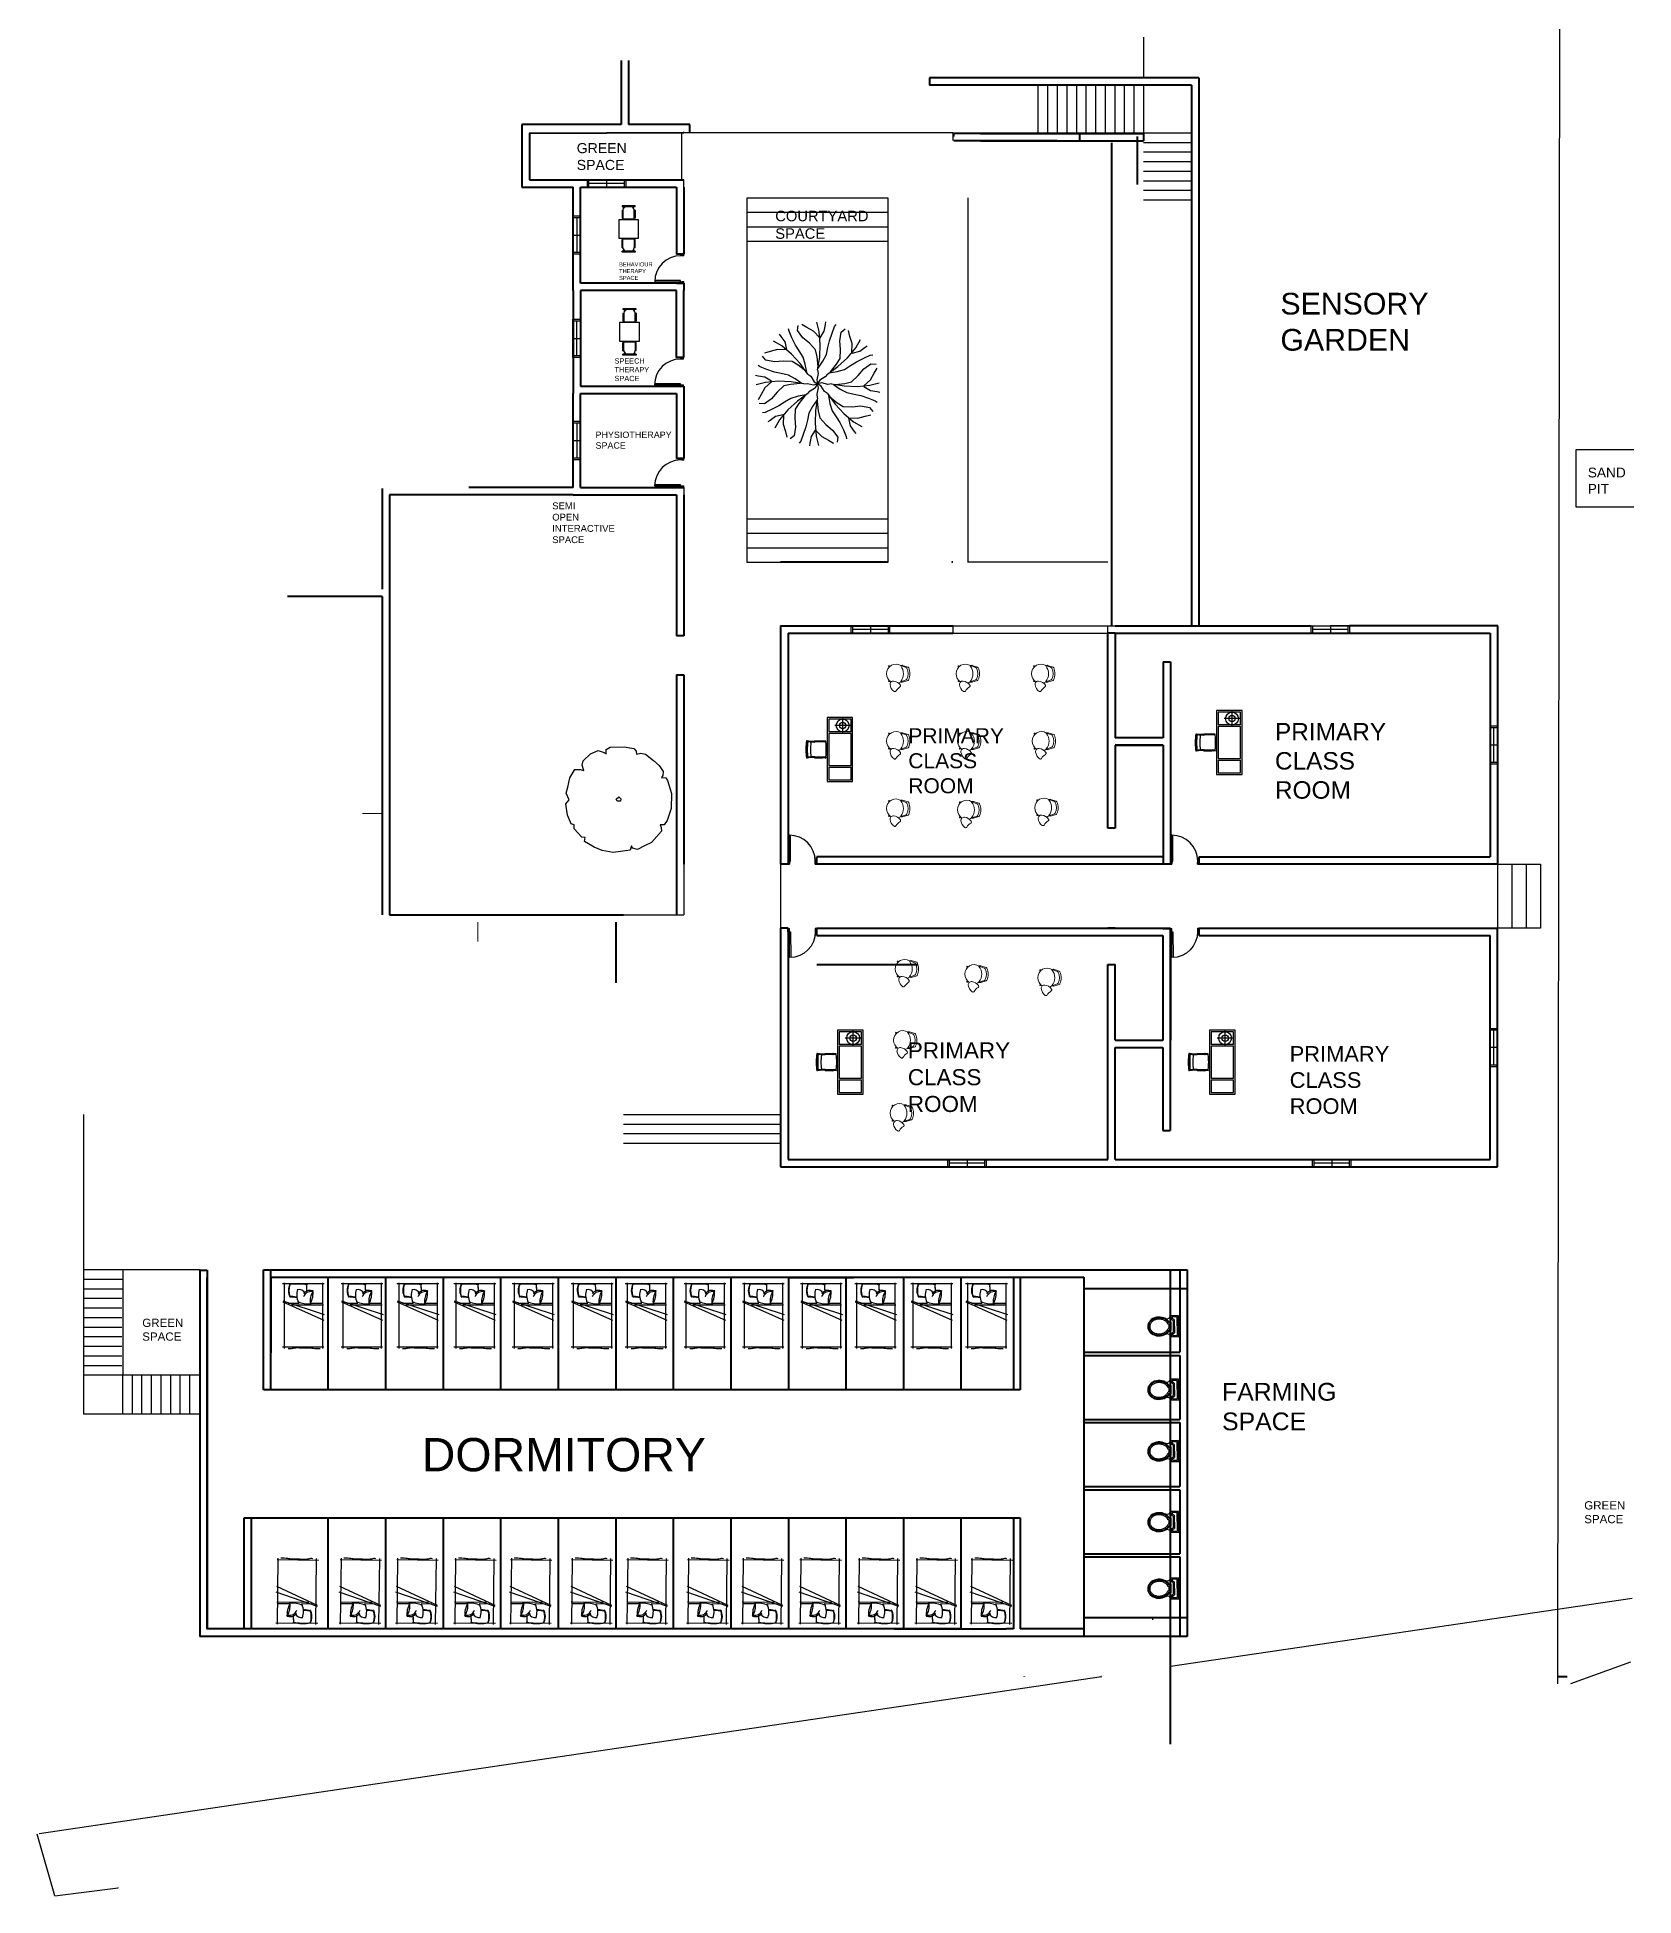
# Model space of a CAD drawing. Header units: metres. Extents: x -353 to 1688, y -477 to 135.
# Drawn here: x 860.7 to 910.6, y 25.6 to 83.7 of the extents above; entities that cross this region are included whole.
import ezdxf

# ---------------------------------------------------------------- set-up
doc = ezdxf.new("R2010")
doc.units = ezdxf.units.M
doc.header["$MEASUREMENT"] = 0
for name, color, linetype in [('door space', 1, 'Continuous'), ('FUR', 7, 'Continuous'), ('ID-LOOSE', 31, 'Continuous'), ('ID-LOOSE2', 8, 'Continuous'), ('WINDOW', 10, 'Continuous')]:
    doc.layers.add(name, color=color, linetype=linetype)
doc.layers.add('ELEVATION', color=160, linetype='Continuous', lineweight=20)
doc.layers.add('WALL', color=2, linetype='Continuous', lineweight=40)
doc.layers.add('STAIR', color=231, linetype='Continuous', plot=False)
doc.layers.add('TEXT', color=141, linetype='Continuous', plot=False)
doc.styles.get("Standard").update_dxf_attribs({"font": 'arial.ttf'})

msp = doc.modelspace()

# ---------------------------------------------------------------- texts
at = {"layer": 'TEXT', "attachment_point": 1}
for s, width, gutter_width, insert, char_height in [('GREEN SPACE', 0.0752314, 1.5772, (877.55423, 80.41401), 0.3154397), ('COURTYARD SPACE', 0.2376075, 1.64801, (883.76497, 78.29843), 0.3296019), ('BEHAVIOUR THERAPY SPACE', 0.0649805, 0.63609, (878.87976, 76.68467), 0.1272186), ('SENSORY GARDEN', 0.469782, 3.39108, (899.56561, 75.72996), 0.6782154), ('SPEECH THERAPY SPACE', 0.2742639, 0.82157, (878.73723, 73.68082), 0.1643146), ('PHYSIOTHERAPY SPACE', 0.0600503, 1.00245, (878.14249, 71.38937), 0.2004892), ('SAND PIT', 0.0374593, 1.5309, (909.17995, 70.26244), 0.30618), ('SEMI OPEN INTERACTIVE SPACE', 0.0741932, 1.05927, (876.78908, 69.17281), 0.2118534), ('PRIMARY CLASS ROOM', 0.0194982, 2.73285, (899.39441, 62.27563), 0.5465697), ('PRIMARY CLASS ROOM', 0.0167674, 2.35009, (887.92667, 62.11285), 0.4700184), ('PRIMARY CLASS ROOM', 0.0179255, 2.51241, (887.9121, 52.28532), 0.5024825), ('PRIMARY CLASS ROOM', 0.0174659, 2.448, (899.85587, 52.16777), 0.4896005), ('GREEN SPACE', 0.386157, 1.2902, (863.96547, 43.64188), 0.258039), ('FARMING SPACE', 0.0644033, 2.7769, (897.74097, 41.63342), 0.5553807), ('DORMITORY', 0.506128, 5.20671, (872.70615, 39.90972), 1.041343), ('GREEN SPACE', 0.386157, 1.2902, (909.06972, 37.93226), 0.258039)]:
    msp.add_mtext_dynamic_manual_height_columns(s, width=width, gutter_width=gutter_width, heights=[0], dxfattribs=dict(at, insert=insert, char_height=char_height))

# ---------------------------------------------------------------- blocks, each defined once
blk = doc.blocks.new('BRANCHZ', base_point=(0.5, 0.5))
for p, q in [((0.83, 0.567), (0.876, 0.621)), ((0.876, 0.621), (0.934, 0.663)), ((0.934, 0.663), (0.976, 0.659)), ((0.959, 0.588), (0.984, 0.629)), ((0.533, 0.508), (0.5, 0.5)), ((0.584, 0.496), (0.533, 0.508)), ((0.613, 0.5), (0.584, 0.496)), ((0.613, 0.5), (0.717, 0.483)), ((0.629, 0.496), (0.684, 0.458)), ((0.642, 0.496), (0.721, 0.504)), ((0.684, 0.458), (0.738, 0.429)), ((0.717, 0.483), (0.821, 0.479)), ((0.721, 0.504), (0.776, 0.517)), ((0.776, 0.517), (0.83, 0.567)), ((0.821, 0.479), (0.926, 0.488)), ((0.876, 0.483), (0.93, 0.533)), ((0.876, 0.479), (0.93, 0.446)), ((0.926, 0.488), (1.001, 0.508)), ((0.93, 0.533), (0.959, 0.588)), ((0.738, 0.429), (0.796, 0.416)), ((0.796, 0.416), (0.851, 0.404)), ((0.851, 0.404), (0.913, 0.383)), ((0.913, 0.383), (0.967, 0.362)), ((0.93, 0.446), (0.984, 0.437)), ((0.967, 0.362), (0.984, 0.35)), ((0.984, 0.437), (1.005, 0.433))]:
    blk.add_line(p, q)
blk = doc.blocks.new('TREE-16')
at = {"xscale": 120, "yscale": 120, "zscale": 120}
for rotation in [134.9999999999999, 90, 44.99999999999985, 180, 224.9999999999999, 270, 314.9999999999998]:
    blk.add_blockref('BRANCHZ', (0, 0), dxfattribs=dict(at, rotation=rotation))
blk.add_blockref('BRANCHZ', (0, 0), dxfattribs=at)
blk = doc.blocks.new('A$C47EF7D3D')
for p, q in [((568, 800), (1368, 800)), ((568, 0), (568, 800)), ((1368, 800), (1368, 0)), ((0, 675), (40, 675)), ((0, 125), (0, 675)), ((40, 125), (0, 125)), ((40, 125), (40, 675)), ((103, 607), (40, 607)), ((103, 193), (40, 193)), ((181, 675), (525, 675)), ((181, 675), (181, 635)), ((181, 125), (181, 165)), ((181, 125), (525, 125)), ((190, 635), (550, 635)), ((550, 165), (190, 165)), ((525, 675), (525, 635)), ((525, 125), (525, 165)), ((550, 635), (550, 165)), ((1368, 0), (568, 0)), ((1746, 635), (1386, 635)), ((1386, 635), (1386, 165)), ((1386, 165), (1746, 165)), ((1755, 675), (1411, 675)), ((1411, 675), (1411, 635)), ((1411, 125), (1411, 165)), ((1755, 125), (1411, 125)), ((1755, 675), (1755, 635)), ((1755, 125), (1755, 165)), ((1834, 607), (1896, 607)), ((1834, 193), (1896, 193)), ((1936, 675), (1896, 675)), ((1896, 125), (1896, 675)), ((1896, 125), (1936, 125)), ((1936, 125), (1936, 675))]:
    blk.add_line(p, q)
for centre, start, end in [((190, 485), 90, 180), ((190, 315), 180, 270), ((1746, 485), 0, 90), ((1746, 315), 270, 0)]:
    blk.add_arc(centre, 150, start, end)
blk = doc.blocks.new('Simple tree 13_cad-block.com')
at = {"color": 0}
for points in [[(-1468, -1499), (-1766, -1175), (-1766, -1008), (-1883, -968), (-2037, -632), (-2103, -179), (-1973, -11), (-2089, 248), (-2025, 481), (-1935, 856), (-1740, 1192), (-1534, 1192), (-1378, 1153), (-1456, 1360), (-1416, 1541), (-1119, 1813), (-809, 1943), (-615, 1878), (-498, 1813), (-498, 1981), (-330, 2085), (227, 2098), (602, 2033), (692, 1917), (718, 1800), (886, 1839), (1068, 1800), (1391, 1555), (1611, 1348), (1779, 1115), (1766, 946), (1701, 868), (1883, 856), (1948, 752), (2102, 235), (2090, -361), (1934, -839), (1818, -1008), (1649, -1008), (1689, -1124), (1701, -1266), (1313, -1719), (1028, -1848), (757, -1991), (550, -1939), (511, -1848), (459, -2017), (-214, -2107), (-653, -2029), (-977, -1900), (-1352, -1681), (-1326, -1512)], [(-58, -76), (-97, 15), (6, 105), (84, 28), (71, -76)]]:
    blk.add_lwpolyline(points, close=True, dxfattribs=at)
blk = doc.blocks.new('A$C50846A53')
at = {"linetype": 'Continuous'}
for p, q in [((0, 0.74), (0, 0.56)), ((0.5, 0.74), (0, 0.74)), ((0, 0.56), (0.08, 0.56)), ((0.47, 0.71), (0.03, 0.71)), ((0.03, 0.71), (0.03, 0.59)), ((0.03, 0.59), (0.063, 0.59)), ((0.093, 0.64), (0.063, 0.59)), ((0.11, 0.61), (0.08, 0.56)), ((0.093, 0.64), (0.407, 0.64)), ((0.11, 0.61), (0.39, 0.61)), ((0.15, 0.557), (0.15, 0.52)), ((0.15, 0.557), (0.351, 0.557)), ((0.17, 0.537), (0.332, 0.537)), ((0.2, 0.507), (0.2, 0.488)), ((0.2, 0.507), (0.301, 0.507)), ((0.301, 0.507), (0.301, 0.488)), ((0.351, 0.557), (0.351, 0.52)), ((0.42, 0.56), (0.39, 0.61)), ((0.437, 0.59), (0.407, 0.64)), ((0.42, 0.56), (0.5, 0.56)), ((0.437, 0.59), (0.47, 0.59)), ((0.47, 0.59), (0.47, 0.71)), ((0.5, 0.56), (0.5, 0.74))]:
    blk.add_line(p, q, dxfattribs=at)
for centre, radius, start, end in [((-0.039, 0.461), 0.106, 344.642, 68.7339), ((0.11, 0.542), 0.06, 306.0032, 355.4798), ((0.391, 0.542), 0.06, 184.5202, 233.9959), ((0.539, 0.461), 0.106, 111.2661, 195.358)]:
    blk.add_arc(centre, radius, start, end, dxfattribs=at)
blk.add_ellipse((0.251, 0.274), major_axis=(0, 0.274), ratio=0.828948, start_param=0.459479, end_param=5.823706, dxfattribs=at)
for points, knots in [([(0.145, 0.493), (0.144, 0.492), (0.143, 0.491), (0.132, 0.483), (0.123, 0.475), (0.106, 0.457), (0.098, 0.447), (0.084, 0.426), (0.077, 0.415), (0.066, 0.391), (0.061, 0.378), (0.053, 0.352), (0.05, 0.339), (0.045, 0.311), (0.044, 0.298), (0.043, 0.27), (0.043, 0.256), (0.046, 0.228), (0.049, 0.215), (0.055, 0.188), (0.059, 0.175), (0.069, 0.15), (0.075, 0.138), (0.088, 0.116), (0.095, 0.105), (0.111, 0.085), (0.12, 0.077), (0.138, 0.06), (0.147, 0.053), (0.167, 0.041), (0.178, 0.036), (0.199, 0.028), (0.209, 0.025), (0.231, 0.021), (0.242, 0.02), (0.264, 0.02), (0.275, 0.021), (0.297, 0.026), (0.307, 0.029), (0.328, 0.038), (0.338, 0.044), (0.358, 0.057), (0.367, 0.064), (0.385, 0.081), (0.394, 0.09), (0.409, 0.11), (0.416, 0.121), (0.429, 0.144), (0.434, 0.156), (0.444, 0.181), (0.448, 0.194), (0.454, 0.221), (0.456, 0.235), (0.458, 0.262), (0.458, 0.276), (0.457, 0.304), (0.455, 0.318), (0.45, 0.345), (0.447, 0.358), (0.438, 0.384), (0.433, 0.396), (0.421, 0.42), (0.414, 0.431), (0.399, 0.452), (0.391, 0.461), (0.374, 0.479), (0.365, 0.486), (0.356, 0.493)], [0.542145, 0.542145, 0.542145, 0.542145, 0.562703, 0.562703, 0.724661, 0.724661, 0.886619, 0.886619, 1.048577, 1.048577, 1.210535, 1.210535, 1.372493, 1.372493, 1.534451, 1.534451, 1.696409, 1.696409, 1.858367, 1.858367, 2.020325, 2.020325, 2.182283, 2.182283, 2.344241, 2.344241, 2.506199, 2.506199, 2.668157, 2.668157, 2.830115, 2.830115, 2.992073, 2.992073, 3.154031, 3.154031, 3.315989, 3.315989, 3.477947, 3.477947, 3.639905, 3.639905, 3.801863, 3.801863, 3.963821, 3.963821, 4.125779, 4.125779, 4.287737, 4.287737, 4.449695, 4.449695, 4.611653, 4.611653, 4.773611, 4.773611, 4.935569, 4.935569, 5.097526, 5.097526, 5.259484, 5.259484, 5.421442, 5.421442, 5.5834, 5.5834, 5.741045, 5.741045, 5.741045, 5.741045]), ([(0.2, 0.488), (0.17, 0.474), (0.164, 0.47), (0.151, 0.46), (0.144, 0.454), (0.13, 0.439), (0.123, 0.431), (0.111, 0.413), (0.106, 0.404), (0.096, 0.384), (0.091, 0.373), (0.084, 0.352), (0.081, 0.34), (0.076, 0.317), (0.075, 0.305), (0.073, 0.282), (0.073, 0.27), (0.074, 0.246), (0.076, 0.234), (0.08, 0.211), (0.083, 0.2), (0.09, 0.178), (0.095, 0.167), (0.104, 0.147), (0.11, 0.138), (0.122, 0.12), (0.128, 0.112), (0.142, 0.097), (0.149, 0.09), (0.165, 0.078), (0.173, 0.073), (0.189, 0.064), (0.197, 0.06), (0.214, 0.055), (0.222, 0.053), (0.239, 0.05), (0.248, 0.05), (0.266, 0.051), (0.276, 0.052), (0.296, 0.057), (0.306, 0.061), (0.325, 0.071), (0.335, 0.077), (0.353, 0.091), (0.361, 0.099), (0.377, 0.117), (0.384, 0.127), (0.398, 0.149), (0.404, 0.161), (0.414, 0.185), (0.418, 0.198), (0.424, 0.225), (0.426, 0.239), (0.428, 0.267), (0.428, 0.281), (0.426, 0.309), (0.424, 0.323), (0.418, 0.349), (0.414, 0.363), (0.404, 0.387), (0.398, 0.399), (0.385, 0.421), (0.378, 0.431), (0.362, 0.449), (0.353, 0.458), (0.338, 0.469), (0.332, 0.474), (0.301, 0.488)], [0.459479, 0.459479, 0.459479, 0.459479, 0.567422, 0.567422, 0.720865, 0.720865, 0.874307, 0.874307, 1.02775, 1.02775, 1.181192, 1.181192, 1.334635, 1.334635, 1.488077, 1.488077, 1.64152, 1.64152, 1.794963, 1.794963, 1.948405, 1.948405, 2.101848, 2.101848, 2.25529, 2.25529, 2.408733, 2.408733, 2.562175, 2.562175, 2.715618, 2.715618, 2.86906, 2.86906, 3.022503, 3.022503, 3.175946, 3.175946, 3.356457, 3.356457, 3.536968, 3.536968, 3.717479, 3.717479, 3.89799, 3.89799, 4.078501, 4.078501, 4.259012, 4.259012, 4.439523, 4.439523, 4.620035, 4.620035, 4.800546, 4.800546, 4.981057, 4.981057, 5.161568, 5.161568, 5.342079, 5.342079, 5.52259, 5.52259, 5.703101, 5.703101, 5.823706, 5.823706, 5.823706, 5.823706])]:
    blk.add_open_spline(points, degree=3, knots=knots, dxfattribs=at)
blk = doc.blocks.new('Chair 001T')
at = {"lineweight": 18}
for p, q in [((-0.262, 0.497), (-0.209, 0.671)), ((-0.252, 0.44), (-0.193, 0.615)), ((0.252, 0.44), (0.193, 0.615)), ((0.262, 0.497), (0.209, 0.671)), ((-0.263, 0.49), (-0.259, 0.449)), ((-0.244, 0.086), (-0.229, 0.101)), ((-0.225, 0.066), (-0.209, 0.081)), ((0.225, 0.066), (0.209, 0.081)), ((0.244, 0.086), (0.229, 0.101)), ((0.263, 0.49), (0.259, 0.449))]:
    blk.add_line(p, q, dxfattribs=at)
for centre, radius, start, end in [((-0.168, 0.643), 0.05, 110.05096, 145.17761), ((-0.152, 0.586), 0.05, 110.05096, 145.17761), ((0, 0.283), 0.447, 65.49697, 114.50238), ((0, 0.335), 0.343, 60.49988, 119.50012), ((0.152, 0.586), 0.05, 34.82239, 69.94904), ((0.168, 0.643), 0.05, 34.82239, 69.94904), ((-0.248, 0.492), 0.015, 158.80491, 186.07821), ((-0.249, 0.45), 0.01, 186.07821, 309.07376), ((-0.234, 0.076), 0.014, 135, 315), ((0, 0.143), 0.385, 50.81559, 129.07376), ((0.234, 0.076), 0.014, 225, 45), ((0.33, 0.207), 0.1, 173.72269, 276.27731), ((0.528, 0.184), 0.3, 125.10365, 173.65115), ((0.249, 0.45), 0.01, 230.92624, 353.92179), ((0.248, 0.492), 0.015, 353.92179, 21.19509), ((0.307, 0.405), 0.3, 276.34885, 324.89635), ((0.379, 0.396), 0.0404, 31.89445, 124.5708), ((0.753, 0.629), 0.4, 211.89445, 238.12594), ((0.52, 0.256), 0.04, 324.89635, 58.12594)]:
    blk.add_arc(centre, radius, start, end, dxfattribs=at)
blk.add_ellipse((0, 0.288), major_axis=(-0.3, 0), ratio=0.958333, start_param=5.719729, end_param=7.853982, dxfattribs=at)
at = {"lineweight": 18, "extrusion": (0, 0, -1)}
for start_param, end_param in [(6.829419, 7.853982), (5.719729, 6.00949)]:
    blk.add_ellipse((0, 0.288), major_axis=(0.3, 0), ratio=0.958333, start_param=start_param, end_param=end_param, dxfattribs=at)

# ---------------------------------------------------------------- linework, layer by layer
for p, q in [((908.24226, 32.22081), (908.32444, 95.34035)), ((895.28288, 83.72673), (895.28288, 82.45673)), ((891.98288, 82.22673), (891.98288, 80.72673)), ((892.88288, 82.22673), (892.88288, 80.72673)), ((895.28288, 82.22673), (895.28288, 80.72673)), ((880.90288, 80.72673), (880.90288, 80.76673)), ((889.32288, 80.74673), (889.32288, 80.49673)), ((895.28288, 80.72673), (891.98288, 80.72673)), ((880.90288, 79.03673), (880.90288, 79.26673)), ((880.67288, 76.03673), (877.67288, 76.03673)), ((880.67288, 69.64608), (880.67288, 69.64556)), ((880.90288, 65.00165), (880.90288, 69.41556)), ((883.93366, 65.31408), (889.32288, 65.31408)), ((884.16366, 65.31408), (889.32288, 65.31408)), ((894.16366, 65.31408), (894.39366, 65.31408)), ((880.67288, 63.78408), (880.67288, 63.78408)), ((880.67288, 63.78408), (880.67288, 63.78408)), ((883.93366, 58.08408), (883.93366, 56.08408)), ((883.93366, 57.85408), (884.16366, 57.85408)), ((885.06366, 58.08408), (894.16366, 58.08408)), ((885.06366, 57.85408), (894.39366, 57.85408)), ((907.70366, 57.85408), (907.70366, 55.85408)), ((883.93366, 56.08408), (883.93366, 55.85408)), ((896.12366, 55.85296), (896.12366, 52.35408)), ((884.16366, 55.62408), (884.16371, 55.62408)), ((884.16366, 48.39408), (888.16366, 48.39408)), ((910.57138, 34.8947), (896.12366, 32.75951)), ((895.56523, 34.25417), (895.56523, 34.22018)), ((910.51741, 32.89543), (908.63462, 32.22081)), ((893.97309, 32.44169), (860.73552, 27.5296)), ((861.22559, 25.58965), (860.67778, 27.51316)), ((861.22559, 25.58965), (863.21047, 25.83508)), ((863.21047, 25.83508), (863.20825, 25.84892))]:
    msp.add_line(p, q)
at = {"layer": 'Defpoints'}
for p, q in [((880.84439, 79.25272), (880.84439, 80.75054)), ((880.90288, 80.74673), (889.32288, 80.74673)), ((882.88541, 78.69828), (887.28541, 78.69828)), ((882.88541, 67.29828), (882.88541, 78.69828)), ((887.28541, 78.69828), (887.28541, 67.29828)), ((889.78541, 78.69828), (889.78541, 67.29828)), ((908.8203, 70.82916), (910.6203, 70.82916)), ((908.8203, 69.02916), (908.8203, 70.82916)), ((880.90191, 69.64608), (880.90288, 69.41556)), ((910.6203, 69.02916), (908.8203, 69.02916)), ((887.28541, 67.29828), (882.88541, 67.29828)), ((889.28541, 67.31408), (889.28541, 67.29828)), ((880.90288, 57.85408), (880.90288, 56.27423)), ((879.0215, 56.27423), (880.90288, 56.27423)), ((896.12358, 55.85279), (895.89366, 55.85296)), ((865.75466, 45.17003), (863.35466, 45.17003))]:
    msp.add_line(p, q, dxfattribs=at)
at = {"layer": 'door space'}
for p, q in [((880.80361, 76.93326), (880.80361, 76.88826)), ((880.90361, 76.93326), (880.80361, 76.93326)), ((880.84361, 76.88826), (880.80361, 76.88826)), ((880.84361, 76.88826), (880.84361, 76.88326)), ((880.90361, 76.88326), (880.84361, 76.88326)), ((880.90361, 76.88326), (880.90361, 76.93326)), ((880.80361, 76.11326), (879.99361, 76.11326)), ((879.99361, 76.07826), (880.80361, 76.07826)), ((880.80361, 76.07826), (880.80361, 76.11326)), ((880.80361, 76.07826), (880.80361, 76.03326)), ((880.80361, 76.07826), (880.84361, 76.07826)), ((880.80361, 76.03326), (880.90361, 76.03326)), ((880.84361, 76.08326), (880.84361, 76.07826)), ((880.84361, 76.08326), (880.90361, 76.08326)), ((880.90361, 76.03326), (880.90361, 76.08326)), ((880.7983, 73.70422), (880.7983, 73.65922)), ((880.8983, 73.70422), (880.7983, 73.70422)), ((880.8383, 73.65922), (880.7983, 73.65922)), ((880.8383, 73.65922), (880.8383, 73.65422)), ((880.8983, 73.65422), (880.8383, 73.65422)), ((880.8983, 73.65422), (880.8983, 73.70422)), ((880.7983, 72.88422), (879.9883, 72.88422)), ((879.9883, 72.84922), (880.7983, 72.84922)), ((880.7983, 72.84922), (880.7983, 72.88422)), ((880.7983, 72.84922), (880.7983, 72.80422)), ((880.7983, 72.84922), (880.8383, 72.84922)), ((880.7983, 72.80422), (880.8983, 72.80422)), ((880.8383, 72.85422), (880.8383, 72.84922)), ((880.8383, 72.85422), (880.8983, 72.85422)), ((880.8983, 72.80422), (880.8983, 72.85422)), ((880.80226, 70.54623), (880.80226, 70.50123)), ((880.90226, 70.54623), (880.80226, 70.54623)), ((880.84226, 70.50123), (880.80226, 70.50123)), ((880.84226, 70.50123), (880.84226, 70.49623)), ((880.90226, 70.49623), (880.84226, 70.49623)), ((880.90226, 70.49623), (880.90226, 70.54623)), ((880.80226, 69.72623), (879.99226, 69.72623)), ((879.99226, 69.69123), (880.80226, 69.69123)), ((880.80226, 69.69123), (880.80226, 69.72623)), ((880.80226, 69.69123), (880.80226, 69.64623)), ((880.80226, 69.69123), (880.84226, 69.69123)), ((880.80226, 69.64623), (880.90226, 69.64623)), ((880.84226, 69.69623), (880.84226, 69.69123)), ((880.84226, 69.69623), (880.90226, 69.69623)), ((880.90226, 69.64623), (880.90226, 69.69623)), ((884.20685, 58.76476), (884.20685, 57.95476)), ((884.24185, 57.95476), (884.24185, 58.76476)), ((896.16858, 58.76408), (896.16858, 57.95408)), ((896.20358, 57.95408), (896.20358, 58.76408)), ((884.20685, 57.95476), (884.16185, 57.95476)), ((884.16185, 57.95476), (884.16185, 57.85476)), ((884.16185, 57.85476), (884.21185, 57.85476)), ((884.20685, 57.95476), (884.24185, 57.95476)), ((884.20685, 57.95476), (884.20685, 57.91476)), ((884.21185, 57.91476), (884.20685, 57.91476)), ((884.21185, 57.91476), (884.21185, 57.85476)), ((885.01685, 57.91476), (885.01185, 57.91476)), ((885.01185, 57.85476), (885.01185, 57.91476)), ((885.01185, 57.85476), (885.06185, 57.85476)), ((885.06185, 57.95476), (885.01685, 57.95476)), ((885.01685, 57.91476), (885.01685, 57.95476)), ((885.06185, 57.85476), (885.06185, 57.95476)), ((896.16858, 57.95408), (896.12358, 57.95408)), ((896.12358, 57.95408), (896.12358, 57.85408)), ((896.12358, 57.85408), (896.17358, 57.85408)), ((896.16858, 57.95408), (896.20358, 57.95408)), ((896.16858, 57.95408), (896.16858, 57.91408)), ((896.17358, 57.91408), (896.16858, 57.91408)), ((896.17358, 57.91408), (896.17358, 57.85408)), ((896.97858, 57.91408), (896.97358, 57.91408)), ((896.97358, 57.85408), (896.97358, 57.91408)), ((896.97358, 57.85408), (897.02358, 57.85408)), ((897.02358, 57.95408), (896.97858, 57.95408)), ((896.97858, 57.91408), (896.97858, 57.95408)), ((897.02358, 57.85408), (897.02358, 57.95408)), ((884.16075, 55.84454), (884.21075, 55.84504)), ((884.16175, 55.74454), (884.16075, 55.84454)), ((884.21135, 55.78504), (884.21075, 55.84504)), ((885.01071, 55.85307), (885.06071, 55.85357)), ((885.01071, 55.85307), (885.01131, 55.79307)), ((885.06071, 55.85357), (885.06171, 55.75358)), ((896.11924, 55.84464), (896.16924, 55.84514)), ((896.12025, 55.74464), (896.11924, 55.84464)), ((896.16984, 55.78514), (896.16924, 55.84514)), ((896.9692, 55.85317), (897.0192, 55.85367)), ((896.9692, 55.85317), (896.9698, 55.79317)), ((897.0192, 55.85367), (897.0202, 55.75368)), ((884.20675, 55.745), (884.16175, 55.74454)), ((884.21135, 55.78504), (884.20635, 55.78499)), ((884.20675, 55.745), (884.20635, 55.78499)), ((884.20675, 55.745), (884.24175, 55.74535)), ((884.21488, 54.93504), (884.20675, 55.745)), ((884.24175, 55.74535), (884.24988, 54.93539)), ((885.01631, 55.79312), (885.01131, 55.79307)), ((885.01631, 55.79312), (885.01671, 55.75313)), ((885.06171, 55.75358), (885.01671, 55.75313)), ((896.16524, 55.7451), (896.12025, 55.74464)), ((896.16984, 55.78514), (896.16484, 55.78509)), ((896.16524, 55.7451), (896.16484, 55.78509)), ((896.16524, 55.7451), (896.20024, 55.74545)), ((896.17337, 54.93514), (896.16524, 55.7451)), ((896.20024, 55.74545), (896.20837, 54.93549)), ((896.9748, 55.79323), (896.9698, 55.79317)), ((896.9748, 55.79323), (896.9752, 55.75323)), ((897.0202, 55.75368), (896.9752, 55.75323))]:
    msp.add_line(p, q, dxfattribs=at)
for centre, major_axis in [((880.80361, 76.07826), (-0.57276, -0.57276)), ((880.7983, 72.84922), (-0.57276, -0.57276)), ((880.80226, 69.69123), (-0.57276, -0.57276)), ((884.20685, 57.95476), (-0.57276, 0.57276)), ((896.16858, 57.95408), (-0.57276, 0.57276))]:
    msp.add_ellipse(centre, major_axis=major_axis, ratio=1, start_param=3.92699082, end_param=5.49778714, dxfattribs=at)
at = {"layer": 'door space', "extrusion": (0, 0, -1)}
for centre in [(884.20675, 55.745), (896.16524, 55.7451)]:
    msp.add_ellipse(centre, major_axis=(-0.56698, -0.57848), ratio=1, start_param=3.92699082, end_param=5.49778714, dxfattribs=at)
at = {"layer": 'ELEVATION'}
for p, q in [((871.44887, 59.4474), (870.84887, 59.4474)), ((871.44887, 59.4474), (870.84887, 59.4474)), ((871.44887, 59.4474), (870.84887, 59.4474)), ((874.46624, 56.04644), (874.46617, 56.04423)), ((874.46617, 56.04423), (874.46617, 55.44423))]:
    msp.add_line(p, q, dxfattribs=at)
at = {"layer": 'FUR'}
for p, q in [((885.38599, 62.44554), (885.38599, 60.44554)), ((886.18599, 62.44554), (885.38599, 62.44554)), ((885.43599, 62.39554), (885.43599, 61.99554)), ((886.13599, 62.39554), (885.43599, 62.39554)), ((885.87399, 61.94654), (885.87399, 62.44654)), ((886.13599, 61.99554), (886.13599, 62.39554)), ((886.18599, 60.44554), (886.18599, 62.44554)), ((897.56481, 62.66286), (897.56481, 60.66286)), ((898.36481, 62.66286), (897.56481, 62.66286)), ((897.61481, 62.61286), (897.61481, 62.21286)), ((898.31481, 62.61286), (897.61481, 62.61286)), ((898.31481, 62.21286), (897.61481, 62.21286)), ((898.30281, 62.41386), (897.80281, 62.41386)), ((898.05281, 62.16386), (898.05281, 62.66386)), ((898.31481, 62.21286), (898.31481, 62.61286)), ((898.36481, 60.66286), (898.36481, 62.66286)), ((884.76066, 61.7124), (884.74045, 61.7124)), ((884.88234, 61.69607), (884.76066, 61.7124)), ((884.88106, 61.67101), (884.78194, 61.68432)), ((884.8466, 61.6757), (884.84991, 61.70042)), ((884.99599, 61.69962), (884.88028, 61.696)), ((884.99638, 61.67462), (884.88106, 61.67101)), ((884.99599, 61.70454), (884.99599, 61.70478)), ((884.99599, 61.68554), (884.99599, 61.70454)), ((884.99599, 61.67976), (884.99599, 61.68554)), ((885.24084, 61.71727), (885.00084, 61.70977)), ((885.24115, 61.68227), (885.00115, 61.67477)), ((885.24638, 61.68243), (885.24115, 61.68227)), ((885.24599, 61.68726), (885.24599, 61.71228)), ((885.34084, 61.71039), (885.24599, 61.70743)), ((885.28084, 61.70852), (885.24599, 61.70743)), ((885.34115, 61.68539), (885.24638, 61.68243)), ((885.28115, 61.68352), (885.24638, 61.68243)), ((885.28599, 61.68851), (885.28599, 61.70352)), ((885.34115, 61.68539), (885.33568, 61.68522)), ((885.34549, 61.70153), (885.34599, 61.70153)), ((885.3456, 61.69804), (885.34599, 61.69789)), ((885.34572, 61.69453), (885.34602, 61.69453)), ((885.34599, 61.69039), (885.34599, 61.7054)), ((886.13599, 61.99554), (885.43599, 61.99554)), ((885.43599, 61.94554), (885.43599, 60.94554)), ((886.13599, 61.94554), (885.43599, 61.94554)), ((886.12399, 62.19654), (885.62399, 62.19654)), ((886.13599, 60.94554), (886.13599, 61.94554)), ((896.89981, 61.69286), (896.92006, 61.69286)), ((896.89981, 61.68286), (896.91992, 61.68286)), ((896.89981, 61.67286), (896.91984, 61.67286)), ((896.89981, 61.66086), (896.89981, 61.66289)), ((896.94481, 61.66186), (896.89981, 61.66186)), ((896.89981, 61.65086), (896.91984, 61.65086)), ((896.89981, 61.64086), (896.91992, 61.64086)), ((896.89981, 61.63086), (896.92006, 61.63086)), ((896.93948, 61.92972), (896.91926, 61.92972)), ((896.91981, 61.66086), (896.91981, 61.66286)), ((896.94481, 61.66286), (896.91984, 61.67286)), ((896.94481, 61.66086), (896.91984, 61.65086)), ((896.94481, 61.66286), (896.91992, 61.68286)), ((896.94481, 61.66086), (896.91992, 61.64086)), ((896.94481, 61.66286), (896.92006, 61.69286)), ((896.94481, 61.66086), (896.92006, 61.63086)), ((897.06115, 61.91339), (896.93948, 61.92972)), ((897.05987, 61.88833), (896.96076, 61.90164)), ((897.02541, 61.89302), (897.02873, 61.91774)), ((897.17481, 61.91694), (897.05909, 61.91332)), ((897.1752, 61.89194), (897.05987, 61.88833)), ((897.17481, 61.92186), (897.17481, 61.9221)), ((897.17481, 61.90286), (897.17481, 61.92186)), ((897.17481, 61.89708), (897.17481, 61.90286)), ((897.41965, 61.93459), (897.17965, 61.92709)), ((897.41996, 61.89959), (897.17996, 61.89209)), ((897.4252, 61.89975), (897.41996, 61.89959)), ((897.42481, 61.90458), (897.42481, 61.9296)), ((897.51965, 61.92771), (897.42481, 61.92475)), ((897.45965, 61.92584), (897.42481, 61.92475)), ((897.51996, 61.90271), (897.4252, 61.89975)), ((897.45996, 61.90084), (897.4252, 61.89975)), ((897.46481, 61.90583), (897.46481, 61.92084)), ((897.51996, 61.90271), (897.5145, 61.90254)), ((897.52431, 61.91886), (897.52481, 61.91886)), ((897.52442, 61.91536), (897.52481, 61.91521)), ((897.52453, 61.91185), (897.52483, 61.91185)), ((897.52481, 61.90771), (897.52481, 61.92272)), ((897.61481, 62.16286), (897.61481, 61.16286)), ((898.31481, 62.16286), (897.61481, 62.16286)), ((898.31481, 61.16286), (898.31481, 62.16286)), ((884.72099, 61.47554), (884.74124, 61.47554)), ((884.72099, 61.46554), (884.7411, 61.46554)), ((884.72099, 61.45554), (884.74102, 61.45554)), ((884.72099, 61.44354), (884.72099, 61.44557)), ((884.76599, 61.44454), (884.72099, 61.44454)), ((884.72099, 61.43354), (884.74102, 61.43354)), ((884.72099, 61.42354), (884.7411, 61.42354)), ((884.72099, 61.41354), (884.74124, 61.41354)), ((884.76066, 61.17669), (884.74045, 61.17669)), ((884.74099, 61.44354), (884.74099, 61.44554)), ((884.76599, 61.44554), (884.74102, 61.45554)), ((884.76599, 61.44354), (884.74102, 61.43354)), ((884.76599, 61.44554), (884.7411, 61.46554)), ((884.76599, 61.44354), (884.7411, 61.42354)), ((884.76599, 61.44554), (884.74124, 61.47554)), ((884.76599, 61.44354), (884.74124, 61.41354)), ((884.88234, 61.19302), (884.76066, 61.17669)), ((884.88106, 61.21807), (884.78194, 61.20477)), ((884.8466, 61.21339), (884.84991, 61.18867)), ((884.99599, 61.18947), (884.88028, 61.19308)), ((884.99638, 61.21447), (884.88106, 61.21807)), ((884.99599, 61.20932), (884.99599, 61.20354)), ((884.99599, 61.20354), (884.99599, 61.18454)), ((884.99599, 61.18454), (884.99599, 61.18431)), ((885.24084, 61.17181), (885.00084, 61.17931)), ((885.24115, 61.20682), (885.00115, 61.21432)), ((885.24638, 61.20666), (885.24115, 61.20682)), ((885.34084, 61.17869), (885.2456, 61.18167)), ((885.24599, 61.20182), (885.24599, 61.17681)), ((885.28084, 61.18057), (885.24599, 61.18166)), ((885.34084, 61.17869), (885.24599, 61.18166)), ((885.34115, 61.20369), (885.24638, 61.20666)), ((885.28115, 61.20557), (885.24638, 61.20666)), ((885.28599, 61.20057), (885.28599, 61.18556)), ((885.34115, 61.20369), (885.33568, 61.20386)), ((885.34549, 61.18755), (885.34599, 61.18755)), ((885.3456, 61.19105), (885.34599, 61.19119)), ((885.34572, 61.19455), (885.34602, 61.19455)), ((885.34599, 61.1987), (885.34599, 61.18369)), ((896.93948, 61.39401), (896.91926, 61.39401)), ((897.06115, 61.41034), (896.93948, 61.39401)), ((897.05987, 61.43539), (896.96076, 61.42209)), ((897.02541, 61.43071), (897.02873, 61.40599)), ((897.17481, 61.40679), (897.05909, 61.41041)), ((897.1752, 61.43179), (897.05987, 61.43539)), ((897.17481, 61.42664), (897.17481, 61.42086)), ((897.17481, 61.42086), (897.17481, 61.40186)), ((897.17481, 61.40186), (897.17481, 61.40163)), ((897.41965, 61.38913), (897.17965, 61.39663)), ((897.41996, 61.42414), (897.17996, 61.43164)), ((897.4252, 61.42398), (897.41996, 61.42414)), ((897.51965, 61.39601), (897.42442, 61.39899)), ((897.42481, 61.41914), (897.42481, 61.39413)), ((897.45965, 61.39789), (897.42481, 61.39898)), ((897.51965, 61.39601), (897.42481, 61.39898)), ((897.51996, 61.42102), (897.4252, 61.42398)), ((897.45996, 61.42289), (897.4252, 61.42398)), ((897.46481, 61.41789), (897.46481, 61.40289)), ((897.51996, 61.42102), (897.5145, 61.42119)), ((897.52431, 61.40487), (897.52481, 61.40487)), ((897.52442, 61.40837), (897.52481, 61.40851)), ((897.52453, 61.41187), (897.52483, 61.41187)), ((897.52481, 61.41602), (897.52481, 61.40101)), ((897.61481, 61.16286), (898.31481, 61.16286)), ((897.61481, 61.11286), (897.61481, 60.71286)), ((897.61481, 61.11286), (898.31481, 61.11286)), ((898.31481, 60.71286), (898.31481, 61.11286)), ((885.43599, 60.94554), (886.13599, 60.94554)), ((885.43599, 60.89554), (885.43599, 60.49554)), ((885.43599, 60.89554), (886.13599, 60.89554)), ((885.43599, 60.49554), (886.13599, 60.49554)), ((886.13599, 60.49554), (886.13599, 60.89554)), ((897.56481, 60.66286), (898.36481, 60.66286)), ((897.61481, 60.71286), (898.31481, 60.71286)), ((885.38599, 60.44554), (886.18599, 60.44554)), ((885.71221, 52.66604), (885.71221, 50.66604)), ((886.51221, 52.66604), (885.71221, 52.66604)), ((885.76221, 52.61604), (885.76221, 52.21604)), ((886.46221, 52.61604), (885.76221, 52.61604)), ((886.45021, 52.41704), (885.95021, 52.41704)), ((886.20021, 52.16704), (886.20021, 52.66704)), ((886.46221, 52.21604), (886.46221, 52.61604)), ((886.51221, 50.66604), (886.51221, 52.66604)), ((897.34733, 52.66604), (897.34733, 50.66604)), ((898.14733, 52.66604), (897.34733, 52.66604)), ((897.39733, 52.61604), (897.39733, 52.21604)), ((898.09733, 52.61604), (897.39733, 52.61604)), ((898.08533, 52.41704), (897.58533, 52.41704)), ((897.83533, 52.16704), (897.83533, 52.66704)), ((898.09733, 52.21604), (898.09733, 52.61604)), ((898.14733, 50.66604), (898.14733, 52.66604)), ((885.08688, 51.93289), (885.06667, 51.93289)), ((885.20856, 51.91656), (885.08688, 51.93289)), ((885.20728, 51.89151), (885.10816, 51.90481)), ((885.17281, 51.89619), (885.17613, 51.92091)), ((885.32221, 51.92011), (885.20649, 51.9165)), ((885.3226, 51.89511), (885.20728, 51.89151)), ((885.32221, 51.92504), (885.32221, 51.92527)), ((885.32221, 51.90604), (885.32221, 51.92504)), ((885.32221, 51.90026), (885.32221, 51.90604)), ((885.56706, 51.93777), (885.32706, 51.93027)), ((885.56737, 51.90276), (885.32737, 51.89526)), ((885.5726, 51.90292), (885.56737, 51.90276)), ((885.57221, 51.90776), (885.57221, 51.93277)), ((885.66706, 51.93089), (885.57221, 51.92792)), ((885.60706, 51.92901), (885.57221, 51.92792)), ((885.66737, 51.90589), (885.5726, 51.90292)), ((885.60737, 51.90401), (885.5726, 51.90292)), ((885.61221, 51.90901), (885.61221, 51.92402)), ((885.66737, 51.90589), (885.6619, 51.90571)), ((885.67171, 51.92203), (885.67221, 51.92203)), ((885.67182, 51.91853), (885.67221, 51.91839)), ((885.67194, 51.91503), (885.67223, 51.91503)), ((885.67221, 51.91088), (885.67221, 51.92589)), ((886.46221, 52.21604), (885.76221, 52.21604)), ((885.76221, 52.16604), (885.76221, 51.16604)), ((886.46221, 52.16604), (885.76221, 52.16604)), ((886.46221, 51.16604), (886.46221, 52.16604)), ((896.722, 51.93289), (896.70178, 51.93289)), ((896.84367, 51.91656), (896.722, 51.93289)), ((896.84239, 51.89151), (896.74328, 51.90481)), ((896.80793, 51.89619), (896.81125, 51.92091)), ((896.95733, 51.92011), (896.84161, 51.9165)), ((896.95772, 51.89511), (896.84239, 51.89151)), ((896.95733, 51.92504), (896.95733, 51.92527)), ((896.95733, 51.90604), (896.95733, 51.92504)), ((896.95733, 51.90026), (896.95733, 51.90604)), ((897.20217, 51.93777), (896.96217, 51.93027)), ((897.20249, 51.90276), (896.96249, 51.89526)), ((897.20772, 51.90292), (897.20249, 51.90276)), ((897.20733, 51.90776), (897.20733, 51.93277)), ((897.30217, 51.93089), (897.20733, 51.92792)), ((897.24217, 51.92901), (897.20733, 51.92792)), ((897.30249, 51.90589), (897.20772, 51.90292)), ((897.24249, 51.90401), (897.20772, 51.90292)), ((897.24733, 51.90901), (897.24733, 51.92402)), ((897.30249, 51.90589), (897.29702, 51.90571)), ((897.30683, 51.92203), (897.30733, 51.92203)), ((897.30694, 51.91853), (897.30733, 51.91839)), ((897.30705, 51.91503), (897.30735, 51.91503)), ((897.30733, 51.91088), (897.30733, 51.92589)), ((898.09733, 52.21604), (897.39733, 52.21604)), ((897.39733, 52.16604), (897.39733, 51.16604)), ((898.09733, 52.16604), (897.39733, 52.16604)), ((898.09733, 51.16604), (898.09733, 52.16604)), ((885.04721, 51.69604), (885.06746, 51.69604)), ((885.04721, 51.68604), (885.06732, 51.68604)), ((885.04721, 51.67604), (885.06724, 51.67604)), ((885.04721, 51.66404), (885.04721, 51.66606)), ((885.09221, 51.66504), (885.04721, 51.66504)), ((885.04721, 51.65404), (885.06724, 51.65404)), ((885.04721, 51.64404), (885.06732, 51.64404)), ((885.04721, 51.63404), (885.06746, 51.63404)), ((885.08688, 51.39718), (885.06667, 51.39718)), ((885.06721, 51.66404), (885.06721, 51.66604)), ((885.09221, 51.66604), (885.06724, 51.67604)), ((885.09221, 51.66404), (885.06724, 51.65404)), ((885.09221, 51.66604), (885.06732, 51.68604)), ((885.09221, 51.66404), (885.06732, 51.64404)), ((885.09221, 51.66604), (885.06746, 51.69604)), ((885.09221, 51.66404), (885.06746, 51.63404)), ((885.20856, 51.41351), (885.08688, 51.39718)), ((885.20728, 51.43857), (885.10816, 51.42526)), ((885.17281, 51.43388), (885.17613, 51.40916)), ((885.32221, 51.40996), (885.20649, 51.41358)), ((885.3226, 51.43496), (885.20728, 51.43857)), ((885.32221, 51.42982), (885.32221, 51.42404)), ((885.32221, 51.42404), (885.32221, 51.40504)), ((885.32221, 51.40504), (885.32221, 51.4048)), ((885.56706, 51.39231), (885.32706, 51.39981)), ((885.56737, 51.42731), (885.32737, 51.43481)), ((885.5726, 51.42715), (885.56737, 51.42731)), ((885.66706, 51.39919), (885.57182, 51.40216)), ((885.57221, 51.42232), (885.57221, 51.3973)), ((885.60706, 51.40106), (885.57221, 51.40215)), ((885.66706, 51.39919), (885.57221, 51.40215)), ((885.66737, 51.42419), (885.5726, 51.42715)), ((885.60737, 51.42606), (885.5726, 51.42715)), ((885.61221, 51.42107), (885.61221, 51.40606)), ((885.66737, 51.42419), (885.6619, 51.42436)), ((885.67171, 51.40804), (885.67221, 51.40804)), ((885.67182, 51.41154), (885.67221, 51.41169)), ((885.67194, 51.41505), (885.67223, 51.41505)), ((885.67221, 51.41919), (885.67221, 51.40418)), ((885.76221, 51.16604), (886.46221, 51.16604)), ((896.68233, 51.69604), (896.70258, 51.69604)), ((896.68233, 51.68604), (896.70244, 51.68604)), ((896.68233, 51.67604), (896.70236, 51.67604)), ((896.68233, 51.66404), (896.68233, 51.66606)), ((896.72733, 51.66504), (896.68233, 51.66504)), ((896.68233, 51.65404), (896.70236, 51.65404)), ((896.68233, 51.64404), (896.70244, 51.64404)), ((896.68233, 51.63404), (896.70258, 51.63404)), ((896.722, 51.39718), (896.70178, 51.39718)), ((896.70233, 51.66404), (896.70233, 51.66604)), ((896.72733, 51.66604), (896.70236, 51.67604)), ((896.72733, 51.66404), (896.70236, 51.65404)), ((896.72733, 51.66604), (896.70244, 51.68604)), ((896.72733, 51.66404), (896.70244, 51.64404)), ((896.72733, 51.66604), (896.70258, 51.69604)), ((896.72733, 51.66404), (896.70258, 51.63404)), ((896.84367, 51.41351), (896.722, 51.39718)), ((896.84239, 51.43857), (896.74328, 51.42526)), ((896.80793, 51.43388), (896.81125, 51.40916)), ((896.95733, 51.40996), (896.84161, 51.41358)), ((896.95772, 51.43496), (896.84239, 51.43857)), ((896.95733, 51.42982), (896.95733, 51.42404)), ((896.95733, 51.42404), (896.95733, 51.40504)), ((896.95733, 51.40504), (896.95733, 51.4048)), ((897.20217, 51.39231), (896.96217, 51.39981)), ((897.20249, 51.42731), (896.96249, 51.43481)), ((897.20772, 51.42715), (897.20249, 51.42731)), ((897.30217, 51.39919), (897.20694, 51.40216)), ((897.20733, 51.42232), (897.20733, 51.3973)), ((897.24217, 51.40106), (897.20733, 51.40215)), ((897.30217, 51.39919), (897.20733, 51.40215)), ((897.30249, 51.42419), (897.20772, 51.42715)), ((897.24249, 51.42606), (897.20772, 51.42715)), ((897.24733, 51.42107), (897.24733, 51.40606)), ((897.30249, 51.42419), (897.29702, 51.42436)), ((897.30683, 51.40804), (897.30733, 51.40804)), ((897.30694, 51.41154), (897.30733, 51.41169)), ((897.30705, 51.41505), (897.30735, 51.41505)), ((897.30733, 51.41919), (897.30733, 51.40418)), ((897.39733, 51.16604), (898.09733, 51.16604)), ((885.71221, 50.66604), (886.51221, 50.66604)), ((885.76221, 51.11604), (885.76221, 50.71604)), ((885.76221, 51.11604), (886.46221, 51.11604)), ((885.76221, 50.71604), (886.46221, 50.71604)), ((886.46221, 50.71604), (886.46221, 51.11604)), ((897.34733, 50.66604), (898.14733, 50.66604)), ((897.39733, 51.11604), (897.39733, 50.71604)), ((897.39733, 51.11604), (898.09733, 51.11604)), ((897.39733, 50.71604), (898.09733, 50.71604)), ((898.09733, 50.71604), (898.09733, 51.11604))]:
    msp.add_line(p, q, dxfattribs=at)
for centre, major_axis, start_param, end_param in [((885.87399, 62.19654), (-0.14142, 0.14142), 5.49778714, 11.78097245), ((885.87399, 62.19654), (-0.07071, -0.07071), 3.92699082, 10.21017612), ((898.05281, 62.41386), (-0.14142, 0.14142), 5.49778714, 11.78097245), ((898.05281, 62.41386), (-0.07071, -0.07071), 3.92699082, 10.21017612), ((886.56099, 61.44554), (-1.30108, 1.30108), 0.63985589, 0.76909309), ((886.56099, 61.44554), (-1.28693, 1.28693), 0.63824494, 0.7689139), ((886.56099, 61.44554), (-1.26926, 1.26926), 0.65198164, 0.78595527), ((886.56099, 61.44554), (-1.19855, -1.19855), -0.91332448, -0.78539816), ((884.86643, 61.65977), (-0.00959, -0.00959), 2.50567038, 3.58377125), ((884.8929, 61.65967), (-0.00936, 0.00936), 6.01224361, 6.90797328), ((885.00099, 61.70478), (-0.00354, -0.00354), 3.95823065, 5.49778714), ((885.00099, 61.67976), (-0.00354, 0.00354), 0.78539816, 2.38743432), ((885.24099, 61.71228), (-0.00354, -0.00354), 2.35619449, 3.95823065), ((885.24099, 61.68726), (-0.00354, 0.00354), 2.38743432, 3.92699082), ((885.28099, 61.70352), (-0.00354, -0.00354), 2.35619449, 3.95823065), ((885.28099, 61.68851), (-0.00354, -0.00354), 0.816638, 2.35619449), ((885.33599, 61.67523), (-0.00707, 0.00707), 3.92699082, 5.52902698), ((885.34099, 61.7054), (-0.00354, -0.00354), 2.35619449, 3.95823065), ((885.34099, 61.69039), (-0.00354, 0.00354), 2.38743432, 3.92699082), ((883.51603, 61.44038), (-1.30459, 1.30459), 3.92978691, 4.05462453), ((896.89981, 61.68786), (-0.00354, 0.00354), 5.49778714, 8.6393798), ((896.89981, 61.67786), (-0.00354, 0.00354), 5.49778714, 8.6393798), ((896.89981, 61.66786), (-0.00354, 0.00354), 5.49778714, 8.6393798), ((896.89981, 61.65586), (-0.00354, 0.00354), 5.49778714, 8.6393798), ((896.89981, 61.64586), (-0.00354, 0.00354), 5.49778714, 8.6393798), ((896.89981, 61.63586), (-0.00354, 0.00354), 5.49778714, 8.6393798), ((898.73981, 61.66286), (-1.30108, 1.30108), 0.63985589, 0.76909309), ((898.73981, 61.66086), (-1.30108, -1.30108), -0.76909309, -0.63985589), ((896.91981, 61.68786), (-0.00354, 0.00354), 5.49778714, 8.6393798), ((896.91981, 61.67786), (-0.00354, 0.00354), 5.49778714, 8.6393798), ((896.91981, 61.66786), (-0.00354, 0.00354), 5.49778714, 8.6393798), ((896.91981, 61.65586), (-0.00354, 0.00354), 5.49778714, 8.6393798), ((896.91981, 61.64586), (-0.00354, 0.00354), 5.49778714, 8.6393798), ((896.91981, 61.63586), (-0.00354, 0.00354), 5.49778714, 8.6393798), ((898.73981, 61.66286), (-1.28693, 1.28693), 0.63824494, 0.7689139), ((898.73981, 61.66086), (-1.28693, -1.28693), -0.7689139, -0.63824494), ((898.73981, 61.66286), (-1.26926, 1.26926), 0.65198164, 0.78595527), ((898.73981, 61.66086), (-1.26926, -1.26926), -0.78595527, -0.65198164), ((898.73981, 61.66286), (-1.19855, -1.19855), -0.91332448, -0.78539816), ((898.73981, 61.66086), (-1.19855, 1.19855), 0.78539816, 0.91332448), ((897.04524, 61.87709), (-0.00959, -0.00959), 2.50567038, 3.58377125), ((897.07172, 61.87699), (-0.00936, 0.00936), 6.01224361, 6.90797328), ((897.17981, 61.9221), (-0.00354, -0.00354), 3.95823065, 5.49778714), ((897.17981, 61.89708), (-0.00354, 0.00354), 0.78539816, 2.38743432), ((897.41981, 61.9296), (-0.00354, -0.00354), 2.35619449, 3.95823065), ((897.41981, 61.90458), (-0.00354, 0.00354), 2.38743432, 3.92699082), ((897.45981, 61.92084), (-0.00354, -0.00354), 2.35619449, 3.95823065), ((897.45981, 61.90583), (-0.00354, -0.00354), 0.816638, 2.35619449), ((897.51481, 61.89255), (-0.00707, 0.00707), 3.92699082, 5.52902698), ((897.51981, 61.92272), (-0.00354, -0.00354), 2.35619449, 3.95823065), ((897.51981, 61.90771), (-0.00354, 0.00354), 2.38743432, 3.92699082), ((895.69485, 61.65771), (-1.30459, 1.30459), 3.92978691, 4.05462453), ((895.69485, 61.66602), (-1.30459, -1.30459), 2.22856078, 2.3533984), ((884.72099, 61.47054), (-0.00354, 0.00354), 5.49778714, 8.6393798), ((884.72099, 61.46054), (-0.00354, 0.00354), 5.49778714, 8.6393798), ((884.72099, 61.45054), (-0.00354, 0.00354), 5.49778714, 8.6393798), ((884.72099, 61.43854), (-0.00354, 0.00354), 5.49778714, 8.6393798), ((884.72099, 61.42854), (-0.00354, 0.00354), 5.49778714, 8.6393798), ((884.72099, 61.41854), (-0.00354, 0.00354), 5.49778714, 8.6393798), ((886.56099, 61.44354), (-1.30108, -1.30108), -0.76909309, -0.63985589), ((884.74099, 61.47054), (-0.00354, 0.00354), 5.49778714, 8.6393798), ((884.74099, 61.46054), (-0.00354, 0.00354), 5.49778714, 8.6393798), ((884.74099, 61.45054), (-0.00354, 0.00354), 5.49778714, 8.6393798), ((884.74099, 61.43854), (-0.00354, 0.00354), 5.49778714, 8.6393798), ((884.74099, 61.42854), (-0.00354, 0.00354), 5.49778714, 8.6393798), ((884.74099, 61.41854), (-0.00354, 0.00354), 5.49778714, 8.6393798), ((886.56099, 61.44354), (-1.28693, -1.28693), -0.7689139, -0.63824494), ((886.56099, 61.44354), (-1.26926, -1.26926), -0.78595527, -0.65198164), ((886.56099, 61.44354), (-1.19855, 1.19855), 0.78539816, 0.91332448), ((884.86643, 61.22932), (-0.00959, 0.00959), 2.69941406, 3.77751493), ((884.8929, 61.22941), (-0.00936, -0.00936), -0.62478797, 0.27094169), ((885.00099, 61.20932), (-0.00354, -0.00354), 3.89575098, 5.49778714), ((885.00099, 61.18431), (-0.00354, 0.00354), 0.78539816, 2.32495466), ((885.24099, 61.17681), (-0.00354, 0.00354), 2.32495466, 3.92699082), ((885.24099, 61.20182), (-0.00354, -0.00354), 2.35619449, 3.89575098), ((885.28099, 61.18556), (-0.00354, 0.00354), 2.32495466, 3.92699082), ((885.28099, 61.20057), (-0.00354, 0.00354), 3.92699082, 5.46654731), ((885.33599, 61.21386), (-0.00707, -0.00707), 0.75415833, 2.35619449), ((885.34099, 61.18369), (-0.00354, 0.00354), 2.32495466, 3.92699082), ((885.34099, 61.1987), (-0.00354, -0.00354), 2.35619449, 3.89575098), ((883.51603, 61.4487), (-1.30459, -1.30459), 2.22856078, 2.3533984), ((897.04524, 61.44664), (-0.00959, 0.00959), 2.69941406, 3.77751493), ((897.07172, 61.44674), (-0.00936, -0.00936), -0.62478797, 0.27094169), ((897.17981, 61.42664), (-0.00354, -0.00354), 3.89575098, 5.49778714), ((897.17981, 61.40163), (-0.00354, 0.00354), 0.78539816, 2.32495466), ((897.41981, 61.39413), (-0.00354, 0.00354), 2.32495466, 3.92699082), ((897.41981, 61.41914), (-0.00354, -0.00354), 2.35619449, 3.89575098), ((897.45981, 61.40289), (-0.00354, 0.00354), 2.32495466, 3.92699082), ((897.45981, 61.41789), (-0.00354, 0.00354), 3.92699082, 5.46654731), ((897.51481, 61.43118), (-0.00707, -0.00707), 0.75415833, 2.35619449), ((897.51981, 61.40101), (-0.00354, 0.00354), 2.32495466, 3.92699082), ((897.51981, 61.41602), (-0.00354, -0.00354), 2.35619449, 3.89575098), ((886.20021, 52.41704), (-0.14142, 0.14142), 5.49778714, 11.78097245), ((886.20021, 52.41704), (-0.07071, -0.07071), 3.92699082, 10.21017612), ((897.83533, 52.41704), (-0.14142, 0.14142), 5.49778714, 11.78097245), ((897.83533, 52.41704), (-0.07071, -0.07071), 3.92699082, 10.21017612), ((886.88721, 51.66604), (-1.30108, 1.30108), 0.63985589, 0.76909309), ((886.88721, 51.66604), (-1.28693, 1.28693), 0.63824494, 0.7689139), ((886.88721, 51.66604), (-1.26926, 1.26926), 0.65198164, 0.78595527), ((886.88721, 51.66604), (-1.19855, -1.19855), -0.91332448, -0.78539816), ((885.19265, 51.88026), (-0.00959, -0.00959), 2.50567038, 3.58377125), ((885.21912, 51.88016), (-0.00936, 0.00936), 6.01224361, 6.90797328), ((885.32721, 51.92527), (-0.00354, -0.00354), 3.95823065, 5.49778714), ((885.32721, 51.90026), (-0.00354, 0.00354), 0.78539816, 2.38743432), ((885.56721, 51.93277), (-0.00354, -0.00354), 2.35619449, 3.95823065), ((885.56721, 51.90776), (-0.00354, 0.00354), 2.38743432, 3.92699082), ((885.60721, 51.92402), (-0.00354, -0.00354), 2.35619449, 3.95823065), ((885.60721, 51.90901), (-0.00354, -0.00354), 0.816638, 2.35619449), ((885.66221, 51.89572), (-0.00707, 0.00707), 3.92699082, 5.52902698), ((885.66721, 51.92589), (-0.00354, -0.00354), 2.35619449, 3.95823065), ((885.66721, 51.91088), (-0.00354, 0.00354), 2.38743432, 3.92699082), ((883.84225, 51.66088), (-1.30459, 1.30459), 3.92978691, 4.05462453), ((898.52233, 51.66604), (-1.30108, 1.30108), 0.63985589, 0.76909309), ((898.52233, 51.66604), (-1.28693, 1.28693), 0.63824494, 0.7689139), ((898.52233, 51.66604), (-1.26926, 1.26926), 0.65198164, 0.78595527), ((898.52233, 51.66604), (-1.19855, -1.19855), -0.91332448, -0.78539816), ((896.82776, 51.88026), (-0.00959, -0.00959), 2.50567038, 3.58377125), ((896.85424, 51.88016), (-0.00936, 0.00936), 6.01224361, 6.90797328), ((896.96233, 51.92527), (-0.00354, -0.00354), 3.95823065, 5.49778714), ((896.96233, 51.90026), (-0.00354, 0.00354), 0.78539816, 2.38743432), ((897.20233, 51.93277), (-0.00354, -0.00354), 2.35619449, 3.95823065), ((897.20233, 51.90776), (-0.00354, 0.00354), 2.38743432, 3.92699082), ((897.24233, 51.92402), (-0.00354, -0.00354), 2.35619449, 3.95823065), ((897.24233, 51.90901), (-0.00354, -0.00354), 0.816638, 2.35619449), ((897.29733, 51.89572), (-0.00707, 0.00707), 3.92699082, 5.52902698), ((897.30233, 51.92589), (-0.00354, -0.00354), 2.35619449, 3.95823065), ((897.30233, 51.91088), (-0.00354, 0.00354), 2.38743432, 3.92699082), ((895.47737, 51.66088), (-1.30459, 1.30459), 3.92978691, 4.05462453), ((885.04721, 51.69104), (-0.00354, 0.00354), 5.49778714, 8.6393798), ((885.04721, 51.68104), (-0.00354, 0.00354), 5.49778714, 8.6393798), ((885.04721, 51.67104), (-0.00354, 0.00354), 5.49778714, 8.6393798), ((885.04721, 51.65904), (-0.00354, 0.00354), 5.49778714, 8.6393798), ((885.04721, 51.64904), (-0.00354, 0.00354), 5.49778714, 8.6393798), ((885.04721, 51.63904), (-0.00354, 0.00354), 5.49778714, 8.6393798), ((886.88721, 51.66404), (-1.30108, -1.30108), -0.76909309, -0.63985589), ((885.06721, 51.69104), (-0.00354, 0.00354), 5.49778714, 8.6393798), ((885.06721, 51.68104), (-0.00354, 0.00354), 5.49778714, 8.6393798), ((885.06721, 51.67104), (-0.00354, 0.00354), 5.49778714, 8.6393798), ((885.06721, 51.65904), (-0.00354, 0.00354), 5.49778714, 8.6393798), ((885.06721, 51.64904), (-0.00354, 0.00354), 5.49778714, 8.6393798), ((885.06721, 51.63904), (-0.00354, 0.00354), 5.49778714, 8.6393798), ((886.88721, 51.66404), (-1.28693, -1.28693), -0.7689139, -0.63824494), ((886.88721, 51.66404), (-1.26926, -1.26926), -0.78595527, -0.65198164), ((886.88721, 51.66404), (-1.19855, 1.19855), 0.78539816, 0.91332448), ((885.19265, 51.44981), (-0.00959, 0.00959), 2.69941406, 3.77751493), ((885.21912, 51.44991), (-0.00936, -0.00936), -0.62478797, 0.27094169), ((885.32721, 51.42982), (-0.00354, -0.00354), 3.89575098, 5.49778714), ((885.32721, 51.4048), (-0.00354, 0.00354), 0.78539816, 2.32495466), ((885.56721, 51.3973), (-0.00354, 0.00354), 2.32495466, 3.92699082), ((885.56721, 51.42232), (-0.00354, -0.00354), 2.35619449, 3.89575098), ((885.60721, 51.40606), (-0.00354, 0.00354), 2.32495466, 3.92699082), ((885.60721, 51.42107), (-0.00354, 0.00354), 3.92699082, 5.46654731), ((885.66221, 51.43435), (-0.00707, -0.00707), 0.75415833, 2.35619449), ((885.66721, 51.40418), (-0.00354, 0.00354), 2.32495466, 3.92699082), ((885.66721, 51.41919), (-0.00354, -0.00354), 2.35619449, 3.89575098), ((883.84225, 51.6692), (-1.30459, -1.30459), 2.22856078, 2.3533984), ((896.68233, 51.69104), (-0.00354, 0.00354), 5.49778714, 8.6393798), ((896.68233, 51.68104), (-0.00354, 0.00354), 5.49778714, 8.6393798), ((896.68233, 51.67104), (-0.00354, 0.00354), 5.49778714, 8.6393798), ((896.68233, 51.65904), (-0.00354, 0.00354), 5.49778714, 8.6393798), ((896.68233, 51.64904), (-0.00354, 0.00354), 5.49778714, 8.6393798), ((896.68233, 51.63904), (-0.00354, 0.00354), 5.49778714, 8.6393798), ((898.52233, 51.66404), (-1.30108, -1.30108), -0.76909309, -0.63985589), ((896.70233, 51.69104), (-0.00354, 0.00354), 5.49778714, 8.6393798), ((896.70233, 51.68104), (-0.00354, 0.00354), 5.49778714, 8.6393798), ((896.70233, 51.67104), (-0.00354, 0.00354), 5.49778714, 8.6393798), ((896.70233, 51.65904), (-0.00354, 0.00354), 5.49778714, 8.6393798), ((896.70233, 51.64904), (-0.00354, 0.00354), 5.49778714, 8.6393798), ((896.70233, 51.63904), (-0.00354, 0.00354), 5.49778714, 8.6393798), ((898.52233, 51.66404), (-1.28693, -1.28693), -0.7689139, -0.63824494), ((898.52233, 51.66404), (-1.26926, -1.26926), -0.78595527, -0.65198164), ((898.52233, 51.66404), (-1.19855, 1.19855), 0.78539816, 0.91332448), ((896.82776, 51.44981), (-0.00959, 0.00959), 2.69941406, 3.77751493), ((896.85424, 51.44991), (-0.00936, -0.00936), -0.62478797, 0.27094169), ((896.96233, 51.42982), (-0.00354, -0.00354), 3.89575098, 5.49778714), ((896.96233, 51.4048), (-0.00354, 0.00354), 0.78539816, 2.32495466), ((897.20233, 51.3973), (-0.00354, 0.00354), 2.32495466, 3.92699082), ((897.20233, 51.42232), (-0.00354, -0.00354), 2.35619449, 3.89575098), ((897.24233, 51.40606), (-0.00354, 0.00354), 2.32495466, 3.92699082), ((897.24233, 51.42107), (-0.00354, 0.00354), 3.92699082, 5.46654731), ((897.29733, 51.43435), (-0.00707, -0.00707), 0.75415833, 2.35619449), ((897.30233, 51.40418), (-0.00354, 0.00354), 2.32495466, 3.92699082), ((897.30233, 51.41919), (-0.00354, -0.00354), 2.35619449, 3.89575098), ((895.47737, 51.6692), (-1.30459, -1.30459), 2.22856078, 2.3533984)]:
    msp.add_ellipse(centre, major_axis=major_axis, ratio=1, start_param=start_param, end_param=end_param, dxfattribs=at)
at = {"layer": 'ID-LOOSE', "linetype": 'Continuous'}
for points in [[(868.52632, 42.7131, 0.15235432), (868.66303, 42.72154, 0.05352755), (868.70356, 42.72836, -0.05589674), (868.94566, 42.73081, 0.02697324), (869.03326, 42.72872, -0.03694731), (869.17107, 42.73068, -0.03644179), (869.30603, 42.71559, 0.02377551), (869.52851, 42.70506)], [(870.36229, 42.7131, 0.15235432), (870.49901, 42.72154, 0.05352755), (870.53954, 42.72836, -0.05589674), (870.78163, 42.73081, 0.02697324), (870.86923, 42.72872, -0.03694731), (871.00704, 42.73068, -0.03644179), (871.142, 42.71559, 0.02377551), (871.36448, 42.70506)], [(872.10703, 42.7131, 0.15235432), (872.24375, 42.72154, 0.05352755), (872.28428, 42.72836, -0.05589674), (872.52637, 42.73081, 0.02697324), (872.61397, 42.72872, -0.03694731), (872.75178, 42.73068, -0.03644179), (872.88674, 42.71559, 0.02377551), (873.10923, 42.70506)], [(873.88956, 42.7131, 0.15235432), (874.02627, 42.72154, 0.05352755), (874.0668, 42.72836, -0.05589674), (874.3089, 42.73081, 0.02697324), (874.39649, 42.72872, -0.03694731), (874.53431, 42.73068, -0.03644179), (874.66927, 42.71559, 0.02377551), (874.89175, 42.70506)], [(875.71413, 42.7131, 0.15235432), (875.85084, 42.72154, 0.05352755), (875.89137, 42.72836, -0.05589674), (876.13347, 42.73081, 0.02697324), (876.22106, 42.72872, -0.03694731), (876.35888, 42.73068, -0.03644179), (876.49384, 42.71559, 0.02377551), (876.71632, 42.70506)], [(877.5615, 42.7131, 0.15235432), (877.69822, 42.72154, 0.05352755), (877.73875, 42.72836, -0.05589674), (877.98084, 42.73081, 0.02697324), (878.06844, 42.72872, -0.03694731), (878.20625, 42.73068, -0.03644179), (878.34121, 42.71559, 0.02377551), (878.5637, 42.70506)], [(879.2525, 42.7131, 0.15235432), (879.38921, 42.72154, 0.05352755), (879.42974, 42.72836, -0.05589674), (879.67184, 42.73081, 0.02697324), (879.75943, 42.72872, -0.03694731), (879.89725, 42.73068, -0.03644179), (880.0322, 42.71559, 0.02377551), (880.25469, 42.70506)], [(881.08847, 42.7131, 0.15235432), (881.22518, 42.72154, 0.05352755), (881.26571, 42.72836, -0.05589674), (881.50781, 42.73081, 0.02697324), (881.5954, 42.72872, -0.03694731), (881.73322, 42.73068, -0.03644179), (881.86818, 42.71559, 0.02377551), (882.09066, 42.70506)], [(882.91303, 42.7131, 0.15235432), (883.04975, 42.72154, 0.05352755), (883.09028, 42.72836, -0.05589674), (883.33237, 42.73081, 0.02697324), (883.41997, 42.72872, -0.03694731), (883.55778, 42.73068, -0.03644179), (883.69274, 42.71559, 0.02377551), (883.91523, 42.70506)], [(884.72979, 42.7131, 0.15235432), (884.86651, 42.72154, 0.05352755), (884.90704, 42.72836, -0.05589674), (885.14913, 42.73081, 0.02697324), (885.23673, 42.72872, -0.03694731), (885.37454, 42.73068, -0.03644179), (885.5095, 42.71559, 0.02377551), (885.73199, 42.70506)], [(886.42892, 42.7131, 0.15235432), (886.56564, 42.72154, 0.05352755), (886.60617, 42.72836, -0.05589674), (886.84826, 42.73081, 0.02697324), (886.93586, 42.72872, -0.03694731), (887.07367, 42.73068, -0.03644179), (887.20863, 42.71559, 0.02377551), (887.43111, 42.70506)], [(888.18507, 42.7131, 0.15235432), (888.32178, 42.72154, 0.05352755), (888.36231, 42.72836, -0.05589674), (888.60441, 42.73081, 0.02697324), (888.692, 42.72872, -0.03694731), (888.82982, 42.73068, -0.03644179), (888.96478, 42.71559, 0.02377551), (889.18726, 42.70506)], [(889.8956, 42.7131, 0.15235432), (890.03232, 42.72154, 0.05352755), (890.07285, 42.72836, -0.05589674), (890.31494, 42.73081, 0.02697324), (890.40254, 42.72872, -0.03694731), (890.54035, 42.73068, -0.03644179), (890.67531, 42.71559, 0.02377551), (890.8978, 42.70506)], [(869.29858, 36.1308, 0.15235432), (869.16178, 36.12392, 0.05352755), (869.12117, 36.11757, -0.05589674), (868.87906, 36.11789, 0.02697324), (868.7915, 36.12098, -0.03694731), (868.65367, 36.1206, -0.03644179), (868.51889, 36.13724, 0.02377551), (868.29654, 36.15031)], [(871.27382, 36.1308, 0.15235432), (871.13702, 36.12392, 0.05352755), (871.09641, 36.11757, -0.05589674), (870.8543, 36.11789, 0.02697324), (870.76674, 36.12098, -0.03694731), (870.62891, 36.1206, -0.03644179), (870.49413, 36.13724, 0.02377551), (870.27178, 36.15031)], [(873.04375, 36.1308, 0.15235432), (872.90695, 36.12392, 0.05352755), (872.86634, 36.11757, -0.05589674), (872.62423, 36.11789, 0.02697324), (872.53667, 36.12098, -0.03694731), (872.39884, 36.1206, -0.03644179), (872.26406, 36.13724, 0.02377551), (872.04171, 36.15031)], [(874.85615, 36.1308, 0.15235432), (874.71935, 36.12392, 0.05352755), (874.67875, 36.11757, -0.05589674), (874.43664, 36.11789, 0.02697324), (874.34907, 36.12098, -0.03694731), (874.21125, 36.1206, -0.03644179), (874.07647, 36.13724, 0.02377551), (873.85412, 36.15031)], [(876.60184, 36.1308, 0.15235432), (876.46504, 36.12392, 0.05352755), (876.42444, 36.11757, -0.05589674), (876.18233, 36.11789, 0.02697324), (876.09476, 36.12098, -0.03694731), (875.95694, 36.1206, -0.03644179), (875.82216, 36.13724, 0.02377551), (875.59981, 36.15031)], [(878.50629, 36.1308, 0.15235432), (878.36949, 36.12392, 0.05352755), (878.32888, 36.11757, -0.05589674), (878.08677, 36.11789, 0.02697324), (877.99921, 36.12098, -0.03694731), (877.86138, 36.1206, -0.03644179), (877.7266, 36.13724, 0.02377551), (877.50425, 36.15031)], [(880.24082, 36.1308, 0.15235432), (880.10402, 36.12392, 0.05352755), (880.06341, 36.11757, -0.05589674), (879.8213, 36.11789, 0.02697324), (879.73374, 36.12098, -0.03694731), (879.59591, 36.1206, -0.03644179), (879.46113, 36.13724, 0.02377551), (879.23878, 36.15031)], [(882.14142, 36.1308, 0.15235432), (882.00461, 36.12392, 0.05352755), (881.96401, 36.11757, -0.05589674), (881.7219, 36.11789, 0.02697324), (881.63433, 36.12098, -0.03694731), (881.49651, 36.1206, -0.03644179), (881.36173, 36.13724, 0.02377551), (881.13938, 36.15031)], [(883.8547, 36.1308, 0.15235432), (883.7179, 36.12392, 0.05352755), (883.6773, 36.11757, -0.05589674), (883.43519, 36.11789, 0.02697324), (883.34762, 36.12098, -0.03694731), (883.20979, 36.1206, -0.03644179), (883.07502, 36.13724, 0.02377551), (882.85267, 36.15031)], [(885.65592, 36.1308, 0.15235432), (885.51912, 36.12392, 0.05352755), (885.47851, 36.11757, -0.05589674), (885.2364, 36.11789, 0.02697324), (885.14884, 36.12098, -0.03694731), (885.01101, 36.1206, -0.03644179), (884.87623, 36.13724, 0.02377551), (884.65388, 36.15031)], [(887.48248, 36.1308, 0.15235432), (887.34568, 36.12392, 0.05352755), (887.30507, 36.11757, -0.05589674), (887.06297, 36.11789, 0.02697324), (886.9754, 36.12098, -0.03694731), (886.83757, 36.1206, -0.03644179), (886.70279, 36.13724, 0.02377551), (886.48045, 36.15031)], [(889.28781, 36.1308, 0.15235432), (889.15101, 36.12392, 0.05352755), (889.1104, 36.11757, -0.05589674), (888.86829, 36.11789, 0.02697324), (888.78073, 36.12098, -0.03694731), (888.6429, 36.1206, -0.03644179), (888.50812, 36.13724, 0.02377551), (888.28577, 36.15031)], [(891.00818, 36.1308, 0.15235432), (890.87138, 36.12392, 0.05352755), (890.83077, 36.11757, -0.05589674), (890.58866, 36.11789, 0.02697324), (890.5011, 36.12098, -0.03694731), (890.36327, 36.1206, -0.03644179), (890.22849, 36.13724, 0.02377551), (890.00614, 36.15031)]]:
    msp.add_lwpolyline(points, format="xyb", dxfattribs=at)
at = {"layer": 'ID-LOOSE2', "linetype": 'Continuous'}
for p, q in [((868.40667, 44.76834), (868.40667, 42.70659)), ((869.60667, 44.76834), (869.60667, 42.70659)), ((870.24264, 44.76834), (870.24264, 42.70659)), ((871.44264, 44.76834), (871.44264, 42.70659)), ((871.98738, 44.76834), (871.98738, 42.70659)), ((873.18738, 44.76834), (873.18738, 42.70659)), ((873.76991, 44.76834), (873.76991, 42.70659)), ((874.96991, 44.76834), (874.96991, 42.70659)), ((875.59448, 44.76834), (875.59448, 42.70659)), ((876.79448, 44.76834), (876.79448, 42.70659)), ((877.44185, 44.76834), (877.44185, 42.70659)), ((878.64185, 44.76834), (878.64185, 42.70659)), ((879.13284, 44.76834), (879.13284, 42.70659)), ((880.33284, 44.76834), (880.33284, 42.70659)), ((880.96882, 44.76834), (880.96882, 42.70659)), ((882.16882, 44.76834), (882.16882, 42.70659)), ((882.79338, 44.76834), (882.79338, 42.70659)), ((883.99338, 44.76834), (883.99338, 42.70659)), ((884.61014, 44.76834), (884.61014, 42.70659)), ((885.81014, 44.76834), (885.81014, 42.70659)), ((886.30927, 44.76834), (886.30927, 42.70659)), ((887.50927, 44.76834), (887.50927, 42.70659)), ((888.06542, 44.76834), (888.06542, 42.70659)), ((889.26542, 44.76834), (889.26542, 42.70659)), ((889.77595, 44.76834), (889.77595, 42.70659)), ((890.97595, 44.76834), (890.97595, 42.70659)), ((868.35757, 44.19996), (869.65949, 43.76821)), ((870.19355, 44.19996), (871.49546, 43.76821)), ((871.93829, 44.19996), (873.24021, 43.76821)), ((873.72081, 44.19996), (875.02273, 43.76821)), ((875.54538, 44.19996), (876.8473, 43.76821)), ((877.39276, 44.19996), (878.69468, 43.76821)), ((879.08375, 44.19996), (880.38567, 43.76821)), ((880.91972, 44.19996), (882.22164, 43.76821)), ((882.74429, 44.19996), (884.04621, 43.76821)), ((884.56105, 44.19996), (885.86296, 43.76821)), ((886.26018, 44.19996), (887.56209, 43.76821)), ((888.01632, 44.19996), (889.31824, 43.76821)), ((889.72686, 44.19996), (891.02878, 43.76821)), ((868.35799, 44.17092), (869.64244, 43.59059)), ((868.52912, 44.1287), (868.86768, 44.1287)), ((868.63148, 44.0779), (869.63316, 44.0779)), ((869.24447, 44.1287), (869.6236, 44.1287)), ((870.19396, 44.17092), (871.47841, 43.59059)), ((870.36509, 44.1287), (870.70365, 44.1287)), ((870.46746, 44.0779), (871.46913, 44.0779)), ((871.08045, 44.1287), (871.45957, 44.1287)), ((871.9387, 44.17092), (873.22315, 43.59059)), ((872.10983, 44.1287), (872.4484, 44.1287)), ((872.2122, 44.0779), (873.21388, 44.0779)), ((872.82519, 44.1287), (873.20431, 44.1287)), ((873.72123, 44.17092), (875.00568, 43.59059)), ((873.89236, 44.1287), (874.23092, 44.1287)), ((873.99472, 44.0779), (874.9964, 44.0779)), ((874.60771, 44.1287), (874.98684, 44.1287)), ((875.5458, 44.17092), (876.83025, 43.59059)), ((875.71693, 44.1287), (876.05549, 44.1287)), ((875.81929, 44.0779), (876.82097, 44.0779)), ((876.43228, 44.1287), (876.81141, 44.1287)), ((877.39317, 44.17092), (878.67762, 43.59059)), ((877.5643, 44.1287), (877.90287, 44.1287)), ((877.66667, 44.0779), (878.66834, 44.0779)), ((878.27966, 44.1287), (878.65878, 44.1287)), ((879.08416, 44.17092), (880.36861, 43.59059)), ((879.25529, 44.1287), (879.59386, 44.1287)), ((879.35766, 44.0779), (880.35934, 44.0779)), ((879.97065, 44.1287), (880.34977, 44.1287)), ((880.92013, 44.17092), (882.20458, 43.59059)), ((881.09126, 44.1287), (881.42983, 44.1287)), ((881.19363, 44.0779), (882.19531, 44.0779)), ((881.80662, 44.1287), (882.18575, 44.1287)), ((882.7447, 44.17092), (884.02915, 43.59059)), ((882.91583, 44.1287), (883.2544, 44.1287)), ((883.0182, 44.0779), (884.01988, 44.0779)), ((883.63119, 44.1287), (884.01031, 44.1287)), ((884.56146, 44.17092), (885.84591, 43.59059)), ((884.73259, 44.1287), (885.07115, 44.1287)), ((884.83496, 44.0779), (885.83663, 44.0779)), ((885.44795, 44.1287), (885.82707, 44.1287)), ((886.26059, 44.17092), (887.54504, 43.59059)), ((886.43172, 44.1287), (886.77028, 44.1287)), ((886.53409, 44.0779), (887.53576, 44.0779)), ((887.14708, 44.1287), (887.5262, 44.1287)), ((888.01674, 44.17092), (889.30119, 43.59059)), ((888.18787, 44.1287), (888.52643, 44.1287)), ((888.29023, 44.0779), (889.29191, 44.0779)), ((888.90322, 44.1287), (889.28235, 44.1287)), ((889.72727, 44.17092), (891.01172, 43.59059)), ((889.8984, 44.1287), (890.23697, 44.1287)), ((890.00077, 44.0779), (891.00244, 44.0779)), ((890.61376, 44.1287), (890.99288, 44.1287)), ((868.34865, 42.7613), (869.64367, 42.7613)), ((870.18462, 42.7613), (871.47964, 42.7613)), ((871.92936, 42.7613), (873.22438, 42.7613)), ((873.71189, 42.7613), (875.0069, 42.7613)), ((875.53646, 42.7613), (876.83148, 42.7613)), ((877.38383, 42.7613), (878.67885, 42.7613)), ((879.07482, 42.7613), (880.36984, 42.7613)), ((880.91079, 42.7613), (882.20581, 42.7613)), ((882.73536, 42.7613), (884.03038, 42.7613)), ((884.55212, 42.7613), (885.84714, 42.7613)), ((886.25125, 42.7613), (887.54627, 42.7613)), ((888.00739, 42.7613), (889.30241, 42.7613)), ((889.71793, 42.7613), (891.01295, 42.7613)), ((869.47569, 36.08058), (868.18075, 36.0954)), ((868.19478, 34.08806), (868.21837, 36.14968)), ((869.3947, 34.07433), (869.4183, 36.13594)), ((871.45093, 36.08058), (870.15599, 36.0954)), ((870.17002, 34.08806), (870.19361, 36.14968)), ((871.36994, 34.07433), (871.39354, 36.13594)), ((873.22086, 36.08058), (871.92592, 36.0954)), ((871.93994, 34.08806), (871.96354, 36.14968)), ((873.13986, 34.07433), (873.16346, 36.13594)), ((875.03327, 36.08058), (873.73833, 36.0954)), ((873.75235, 34.08806), (873.77595, 36.14968)), ((874.95227, 34.07433), (874.97587, 36.13594)), ((876.77896, 36.08058), (875.48402, 36.0954)), ((875.49804, 34.08806), (875.52164, 36.14968)), ((876.69796, 34.07433), (876.72156, 36.13594)), ((878.6834, 36.08058), (877.38846, 36.0954)), ((877.40248, 34.08806), (877.42608, 36.14968)), ((878.60241, 34.07433), (878.626, 36.13594)), ((880.41793, 36.08058), (879.12299, 36.0954)), ((879.13701, 34.08806), (879.16061, 36.14968)), ((880.33694, 34.07433), (880.36053, 36.13594)), ((882.31853, 36.08058), (881.02359, 36.0954)), ((881.03761, 34.08806), (881.06121, 36.14968)), ((882.23753, 34.07433), (882.26113, 36.13594)), ((884.03181, 36.08058), (882.73688, 36.0954)), ((882.7509, 34.08806), (882.7745, 36.14968)), ((883.95082, 34.07433), (883.97442, 36.13594)), ((885.83303, 36.08058), (884.53809, 36.0954)), ((884.55211, 34.08806), (884.57571, 36.14968)), ((885.75204, 34.07433), (885.77563, 36.13594)), ((887.65959, 36.08058), (886.36466, 36.0954)), ((886.37868, 34.08806), (886.40228, 36.14968)), ((887.5786, 34.07433), (887.6022, 36.13594)), ((889.46492, 36.08058), (888.16998, 36.0954)), ((888.184, 34.08806), (888.2076, 36.14968)), ((889.38392, 34.07433), (889.40752, 36.13594)), ((891.18529, 36.08058), (889.89035, 36.0954)), ((889.90437, 34.08806), (889.92797, 36.14968)), ((891.1043, 34.07433), (891.12789, 36.13594)), ((869.45029, 34.64211), (868.1534, 35.08873)), ((869.45021, 34.67115), (868.17249, 35.26614)), ((871.42554, 34.64211), (870.12864, 35.08873)), ((871.42545, 34.67115), (870.14773, 35.26614)), ((873.19546, 34.64211), (871.89857, 35.08873)), ((873.19538, 34.67115), (871.91766, 35.26614)), ((875.00787, 34.64211), (873.71098, 35.08873)), ((875.00779, 34.67115), (873.73007, 35.26614)), ((876.75356, 34.64211), (875.45667, 35.08873)), ((876.75348, 34.67115), (875.47576, 35.26614)), ((878.658, 34.64211), (877.36111, 35.08873)), ((878.65792, 34.67115), (877.3802, 35.26614)), ((880.39253, 34.64211), (879.09564, 35.08873)), ((880.39245, 34.67115), (879.11473, 35.26614)), ((882.29313, 34.64211), (880.99624, 35.08873)), ((882.29305, 34.67115), (881.01533, 35.26614)), ((884.00642, 34.64211), (882.70953, 35.08873)), ((884.00634, 34.67115), (882.72862, 35.26614)), ((885.80763, 34.64211), (884.51074, 35.08873)), ((885.80755, 34.67115), (884.52983, 35.26614)), ((887.6342, 34.64211), (886.33731, 35.08873)), ((887.63412, 34.67115), (886.35639, 35.26614)), ((889.43952, 34.64211), (888.14263, 35.08873)), ((889.43944, 34.67115), (888.16172, 35.26614)), ((891.15989, 34.64211), (889.863, 35.08873)), ((891.15981, 34.67115), (889.88209, 35.26614)), ((869.1778, 34.7673), (868.17619, 34.77876)), ((868.56427, 34.72352), (868.18517, 34.72786)), ((869.27958, 34.71533), (868.94103, 34.71921)), ((871.15304, 34.7673), (870.15143, 34.77876)), ((870.53951, 34.72352), (870.16041, 34.72786)), ((871.25482, 34.71533), (870.91628, 34.71921)), ((872.92297, 34.7673), (871.92136, 34.77876)), ((872.30944, 34.72352), (871.93034, 34.72786)), ((873.02475, 34.71533), (872.6862, 34.71921)), ((874.73537, 34.7673), (873.73376, 34.77876)), ((874.12184, 34.72352), (873.74274, 34.72786)), ((874.83715, 34.71533), (874.49861, 34.71921)), ((876.48107, 34.7673), (875.47946, 34.77876)), ((875.86753, 34.72352), (875.48843, 34.72786)), ((876.58285, 34.71533), (876.2443, 34.71921)), ((878.38551, 34.7673), (877.3839, 34.77876)), ((877.77198, 34.72352), (877.39288, 34.72786)), ((878.48729, 34.71533), (878.14874, 34.71921)), ((880.12004, 34.7673), (879.11843, 34.77876)), ((879.50651, 34.72352), (879.12741, 34.72786)), ((880.22182, 34.71533), (879.88327, 34.71921)), ((882.02064, 34.7673), (881.01903, 34.77876)), ((881.40711, 34.72352), (881.02801, 34.72786)), ((882.12242, 34.71533), (881.78387, 34.71921)), ((883.73392, 34.7673), (882.73231, 34.77876)), ((883.12039, 34.72352), (882.74129, 34.72786)), ((883.8357, 34.71533), (883.49716, 34.71921)), ((885.53514, 34.7673), (884.53353, 34.77876)), ((884.92161, 34.72352), (884.54251, 34.72786)), ((885.63692, 34.71533), (885.29837, 34.71921)), ((887.3617, 34.7673), (886.36009, 34.77876)), ((886.74817, 34.72352), (886.36907, 34.72786)), ((887.46348, 34.71533), (887.12494, 34.71921)), ((889.16703, 34.7673), (888.16542, 34.77876)), ((888.5535, 34.72352), (888.1744, 34.72786)), ((889.26881, 34.71533), (888.93026, 34.71921)), ((890.8874, 34.7673), (889.88579, 34.77876)), ((890.27387, 34.72352), (889.89477, 34.72786)), ((890.98918, 34.71533), (890.65063, 34.71921))]:
    msp.add_line(p, q, dxfattribs=at)
at = {"layer": 'ID-LOOSE2', "color": 7, "linetype": 'Continuous'}
for p, q in [((868.34865, 44.7383), (869.65698, 44.7383)), ((870.18462, 44.7383), (871.49295, 44.7383)), ((871.92936, 44.7383), (873.23769, 44.7383)), ((873.71189, 44.7383), (875.02022, 44.7383)), ((875.53646, 44.7383), (876.84479, 44.7383)), ((877.38383, 44.7383), (878.69216, 44.7383)), ((879.07482, 44.7383), (880.38315, 44.7383)), ((880.91079, 44.7383), (882.21913, 44.7383)), ((882.73536, 44.7383), (884.04369, 44.7383)), ((884.55212, 44.7383), (885.86045, 44.7383)), ((886.25125, 44.7383), (887.55958, 44.7383)), ((888.00739, 44.7383), (889.31573, 44.7383)), ((889.71793, 44.7383), (891.02626, 44.7383)), ((869.45306, 34.10371), (868.14481, 34.11868)), ((871.4283, 34.10371), (870.12005, 34.11868)), ((873.19823, 34.10371), (871.88998, 34.11868)), ((875.01064, 34.10371), (873.70239, 34.11868)), ((876.75633, 34.10371), (875.44808, 34.11868)), ((878.66077, 34.10371), (877.35252, 34.11868)), ((880.3953, 34.10371), (879.08705, 34.11868)), ((882.2959, 34.10371), (880.98765, 34.11868)), ((884.00919, 34.10371), (882.70094, 34.11868)), ((885.8104, 34.10371), (884.50215, 34.11868)), ((887.63696, 34.10371), (886.32872, 34.11868)), ((889.44229, 34.10371), (888.13404, 34.11868)), ((891.16266, 34.10371), (889.85441, 34.11868))]:
    msp.add_line(p, q, dxfattribs=at)
for centre, radius, start, end in [((868.9228, 44.5222), 0.38873, 147.5099621, 213.8335945), ((868.82427, 43.32089), 1.41732, 78.5793356, 100.0172144), ((868.83896, 45.56291), 1.25148, 258.1169154, 267.8849264), ((869.30911, 44.37893), 0.51276, 159.302573, 206.5026347), ((868.86509, 44.34449), 0.20995, 24.7523182, 103.9191799), ((869.20101, 44.31983), 0.20816, 54.167062, 153.8421297), ((867.61285, 44.5123), 1.50512, 359.1535781, 7.5532947), ((869.87372, 44.1734), 0.65945, 151.0455512, 184.1496924), ((868.68253, 44.43355), 0.62481, 328.6541912, 9.1976874), ((870.75878, 44.5222), 0.38873, 147.5099621, 213.8335945), ((870.66024, 43.32089), 1.41732, 78.5793356, 100.0172144), ((870.67493, 45.56291), 1.25148, 258.1169154, 267.8849264), ((871.14508, 44.37893), 0.51276, 159.302573, 206.5026347), ((870.70107, 44.34449), 0.20995, 24.7523182, 103.9191799), ((871.03699, 44.31983), 0.20816, 54.167062, 153.8421297), ((869.44883, 44.5123), 1.50512, 359.1535781, 7.5532947), ((871.70969, 44.1734), 0.65945, 151.0455512, 184.1496924), ((870.5185, 44.43355), 0.62481, 328.6541912, 9.1976874), ((872.50352, 44.5222), 0.38873, 147.5099621, 213.8335945), ((872.40498, 43.32089), 1.41732, 78.5793356, 100.0172144), ((872.41967, 45.56291), 1.25148, 258.1169154, 267.8849264), ((872.88982, 44.37893), 0.51276, 159.302573, 206.5026347), ((872.44581, 44.34449), 0.20995, 24.7523182, 103.9191799), ((872.78173, 44.31983), 0.20816, 54.167062, 153.8421297), ((871.19357, 44.5123), 1.50512, 359.1535781, 7.5532947), ((873.45443, 44.1734), 0.65945, 151.0455512, 184.1496924), ((872.26324, 44.43355), 0.62481, 328.6541912, 9.1976874), ((874.28604, 44.5222), 0.38873, 147.5099621, 213.8335945), ((874.18751, 43.32089), 1.41732, 78.5793356, 100.0172144), ((874.2022, 45.56291), 1.25148, 258.1169154, 267.8849264), ((874.67235, 44.37893), 0.51276, 159.302573, 206.5026347), ((874.22833, 44.34449), 0.20995, 24.7523182, 103.9191799), ((874.56425, 44.31983), 0.20816, 54.167062, 153.8421297), ((872.97609, 44.5123), 1.50512, 359.1535781, 7.5532947), ((875.23696, 44.1734), 0.65945, 151.0455512, 184.1496924), ((874.04577, 44.43355), 0.62481, 328.6541912, 9.1976874), ((876.11061, 44.5222), 0.38873, 147.5099621, 213.8335945), ((876.01208, 43.32089), 1.41732, 78.5793356, 100.0172144), ((876.02677, 45.56291), 1.25148, 258.1169154, 267.8849264), ((876.49692, 44.37893), 0.51276, 159.302573, 206.5026347), ((876.0529, 44.34449), 0.20995, 24.7523182, 103.9191799), ((876.38882, 44.31983), 0.20816, 54.167062, 153.8421297), ((874.80066, 44.5123), 1.50512, 359.1535781, 7.5532947), ((877.06153, 44.1734), 0.65945, 151.0455512, 184.1496924), ((875.87034, 44.43355), 0.62481, 328.6541912, 9.1976874), ((877.95799, 44.5222), 0.38873, 147.5099621, 213.8335945), ((877.85945, 43.32089), 1.41732, 78.5793356, 100.0172144), ((877.87414, 45.56291), 1.25148, 258.1169154, 267.8849264), ((878.34429, 44.37893), 0.51276, 159.302573, 206.5026347), ((877.90028, 44.34449), 0.20995, 24.7523182, 103.9191799), ((878.2362, 44.31983), 0.20816, 54.167062, 153.8421297), ((876.64804, 44.5123), 1.50512, 359.1535781, 7.5532947), ((878.9089, 44.1734), 0.65945, 151.0455512, 184.1496924), ((877.71771, 44.43355), 0.62481, 328.6541912, 9.1976874), ((879.64898, 44.5222), 0.38873, 147.5099621, 213.8335945), ((879.55044, 43.32089), 1.41732, 78.5793356, 100.0172144), ((879.56513, 45.56291), 1.25148, 258.1169154, 267.8849264), ((880.03528, 44.37893), 0.51276, 159.302573, 206.5026347), ((879.59127, 44.34449), 0.20995, 24.7523182, 103.9191799), ((879.92719, 44.31983), 0.20816, 54.167062, 153.8421297), ((878.33903, 44.5123), 1.50512, 359.1535781, 7.5532947), ((880.59989, 44.1734), 0.65945, 151.0455512, 184.1496924), ((879.4087, 44.43355), 0.62481, 328.6541912, 9.1976874), ((881.48495, 44.5222), 0.38873, 147.5099621, 213.8335945), ((881.38641, 43.32089), 1.41732, 78.5793356, 100.0172144), ((881.4011, 45.56291), 1.25148, 258.1169154, 267.8849264), ((881.87125, 44.37893), 0.51276, 159.302573, 206.5026347), ((881.42724, 44.34449), 0.20995, 24.7523182, 103.9191799), ((881.76316, 44.31983), 0.20816, 54.167062, 153.8421297), ((880.175, 44.5123), 1.50512, 359.1535781, 7.5532947), ((882.43587, 44.1734), 0.65945, 151.0455512, 184.1496924), ((881.24467, 44.43355), 0.62481, 328.6541912, 9.1976874), ((883.30952, 44.5222), 0.38873, 147.5099621, 213.8335945), ((883.21098, 43.32089), 1.41732, 78.5793356, 100.0172144), ((883.22567, 45.56291), 1.25148, 258.1169154, 267.8849264), ((883.69582, 44.37893), 0.51276, 159.302573, 206.5026347), ((883.25181, 44.34449), 0.20995, 24.7523182, 103.9191799), ((883.58773, 44.31983), 0.20816, 54.167062, 153.8421297), ((881.99957, 44.5123), 1.50512, 359.1535781, 7.5532947), ((884.26043, 44.1734), 0.65945, 151.0455512, 184.1496924), ((883.06924, 44.43355), 0.62481, 328.6541912, 9.1976874), ((885.12628, 44.5222), 0.38873, 147.5099621, 213.8335945), ((885.02774, 43.32089), 1.41732, 78.5793356, 100.0172144), ((885.04243, 45.56291), 1.25148, 258.1169154, 267.8849264), ((885.51258, 44.37893), 0.51276, 159.302573, 206.5026347), ((885.06857, 44.34449), 0.20995, 24.7523182, 103.9191799), ((885.40449, 44.31983), 0.20816, 54.167062, 153.8421297), ((883.81633, 44.5123), 1.50512, 359.1535781, 7.5532947), ((886.07719, 44.1734), 0.65945, 151.0455512, 184.1496924), ((884.886, 44.43355), 0.62481, 328.6541912, 9.1976874), ((886.82541, 44.5222), 0.38873, 147.5099621, 213.8335945), ((886.72687, 43.32089), 1.41732, 78.5793356, 100.0172144), ((886.74156, 45.56291), 1.25148, 258.1169154, 267.8849264), ((887.21171, 44.37893), 0.51276, 159.302573, 206.5026347), ((886.7677, 44.34449), 0.20995, 24.7523182, 103.9191799), ((887.10362, 44.31983), 0.20816, 54.167062, 153.8421297), ((885.51546, 44.5123), 1.50512, 359.1535781, 7.5532947), ((887.77632, 44.1734), 0.65945, 151.0455512, 184.1496924), ((886.58513, 44.43355), 0.62481, 328.6541912, 9.1976874), ((888.58155, 44.5222), 0.38873, 147.5099621, 213.8335945), ((888.48302, 43.32089), 1.41732, 78.5793356, 100.0172144), ((888.49771, 45.56291), 1.25148, 258.1169154, 267.8849264), ((888.96786, 44.37893), 0.51276, 159.302573, 206.5026347), ((888.52384, 44.34449), 0.20995, 24.7523182, 103.9191799), ((888.85976, 44.31983), 0.20816, 54.167062, 153.8421297), ((887.2716, 44.5123), 1.50512, 359.1535781, 7.5532947), ((889.53247, 44.1734), 0.65945, 151.0455512, 184.1496924), ((888.34128, 44.43355), 0.62481, 328.6541912, 9.1976874), ((890.29209, 44.5222), 0.38873, 147.5099621, 213.8335945), ((890.19355, 43.32089), 1.41732, 78.5793356, 100.0172144), ((890.20824, 45.56291), 1.25148, 258.1169154, 267.8849264), ((890.67839, 44.37893), 0.51276, 159.302573, 206.5026347), ((890.23438, 44.34449), 0.20995, 24.7523182, 103.9191799), ((890.5703, 44.31983), 0.20816, 54.167062, 153.8421297), ((888.98214, 44.5123), 1.50512, 359.1535781, 7.5532947), ((891.243, 44.1734), 0.65945, 151.0455512, 184.1496924), ((890.05181, 44.43355), 0.62481, 328.6541912, 9.1976874), ((869.13395, 44.81523), 0.70718, 243.9599756, 279.3473847), ((870.96992, 44.81523), 0.70718, 243.9599756, 279.3473847), ((872.71467, 44.81523), 0.70718, 243.9599756, 279.3473847), ((874.49719, 44.81523), 0.70718, 243.9599756, 279.3473847), ((876.32176, 44.81523), 0.70718, 243.9599756, 279.3473847), ((878.16913, 44.81523), 0.70718, 243.9599756, 279.3473847), ((879.86013, 44.81523), 0.70718, 243.9599756, 279.3473847), ((881.6961, 44.81523), 0.70718, 243.9599756, 279.3473847), ((883.52067, 44.81523), 0.70718, 243.9599756, 279.3473847), ((885.33742, 44.81523), 0.70718, 243.9599756, 279.3473847), ((887.03655, 44.81523), 0.70718, 243.9599756, 279.3473847), ((888.7927, 44.81523), 0.70718, 243.9599756, 279.3473847), ((890.50323, 44.81523), 0.70718, 243.9599756, 279.3473847), ((868.60554, 34.5319), 0.20816, 233.5112334, 333.1863011), ((869.12269, 34.41225), 0.62481, 147.9983626, 188.5418588), ((867.93455, 34.68602), 0.65945, 330.3897225, 3.4938638), ((868.66693, 34.03577), 0.70718, 63.304147, 98.6915561), ((870.19139, 34.32127), 1.50512, 178.4977494, 186.897466), ((868.94115, 34.5034), 0.20995, 204.0964896, 283.2633513), ((868.49678, 34.47404), 0.51276, 338.6467443, 25.8468061), ((868.95334, 33.28476), 1.25148, 77.4610868, 87.2290978), ((868.88141, 34.32636), 0.38873, 326.8541335, 33.1777659), ((870.58078, 34.5319), 0.20816, 233.5112334, 333.1863011), ((871.09793, 34.41225), 0.62481, 147.9983626, 188.5418588), ((869.90979, 34.68602), 0.65945, 330.3897225, 3.4938638), ((870.64217, 34.03577), 0.70718, 63.304147, 98.6915561), ((872.16663, 34.32127), 1.50512, 178.4977494, 186.897466), ((870.91639, 34.5034), 0.20995, 204.0964896, 283.2633513), ((870.47202, 34.47404), 0.51276, 338.6467443, 25.8468061), ((870.92858, 33.28476), 1.25148, 77.4610868, 87.2290978), ((870.85665, 34.32636), 0.38873, 326.8541335, 33.1777659), ((872.35071, 34.5319), 0.20816, 233.5112334, 333.1863011), ((872.86786, 34.41225), 0.62481, 147.9983626, 188.5418588), ((871.67972, 34.68602), 0.65945, 330.3897225, 3.4938638), ((872.41209, 34.03577), 0.70718, 63.304147, 98.6915561), ((873.93656, 34.32127), 1.50512, 178.4977494, 186.897466), ((872.68632, 34.5034), 0.20995, 204.0964896, 283.2633513), ((872.24194, 34.47404), 0.51276, 338.6467443, 25.8468061), ((872.69851, 33.28476), 1.25148, 77.4610868, 87.2290978), ((872.62658, 34.32636), 0.38873, 326.8541335, 33.1777659), ((874.16311, 34.5319), 0.20816, 233.5112334, 333.1863011), ((874.68027, 34.41225), 0.62481, 147.9983626, 188.5418588), ((873.49213, 34.68602), 0.65945, 330.3897225, 3.4938638), ((874.2245, 34.03577), 0.70718, 63.304147, 98.6915561), ((875.74897, 34.32127), 1.50512, 178.4977494, 186.897466), ((874.49873, 34.5034), 0.20995, 204.0964896, 283.2633513), ((874.05435, 34.47404), 0.51276, 338.6467443, 25.8468061), ((874.51092, 33.28476), 1.25148, 77.4610868, 87.2290978), ((874.43899, 34.32636), 0.38873, 326.8541335, 33.1777659), ((875.9088, 34.5319), 0.20816, 233.5112334, 333.1863011), ((876.42596, 34.41225), 0.62481, 147.9983626, 188.5418588), ((875.23782, 34.68602), 0.65945, 330.3897225, 3.4938638), ((875.97019, 34.03577), 0.70718, 63.304147, 98.6915561), ((877.49466, 34.32127), 1.50512, 178.4977494, 186.897466), ((876.24442, 34.5034), 0.20995, 204.0964896, 283.2633513), ((875.80004, 34.47404), 0.51276, 338.6467443, 25.8468061), ((876.25661, 33.28476), 1.25148, 77.4610868, 87.2290978), ((876.18468, 34.32636), 0.38873, 326.8541335, 33.1777659), ((877.81325, 34.5319), 0.20816, 233.5112334, 333.1863011), ((878.3304, 34.41225), 0.62481, 147.9983626, 188.5418588), ((877.14226, 34.68602), 0.65945, 330.3897225, 3.4938638), ((877.87463, 34.03577), 0.70718, 63.304147, 98.6915561), ((879.3991, 34.32127), 1.50512, 178.4977494, 186.897466), ((878.14886, 34.5034), 0.20995, 204.0964896, 283.2633513), ((877.70448, 34.47404), 0.51276, 338.6467443, 25.8468061), ((878.16105, 33.28476), 1.25148, 77.4610868, 87.2290978), ((878.08912, 34.32636), 0.38873, 326.8541335, 33.1777659), ((879.54778, 34.5319), 0.20816, 233.5112334, 333.1863011), ((880.06493, 34.41225), 0.62481, 147.9983626, 188.5418588), ((878.87679, 34.68602), 0.65945, 330.3897225, 3.4938638), ((879.60916, 34.03577), 0.70718, 63.304147, 98.6915561), ((881.13363, 34.32127), 1.50512, 178.4977494, 186.897466), ((879.88339, 34.5034), 0.20995, 204.0964896, 283.2633513), ((879.43901, 34.47404), 0.51276, 338.6467443, 25.8468061), ((879.89558, 33.28476), 1.25148, 77.4610868, 87.2290978), ((879.82365, 34.32636), 0.38873, 326.8541335, 33.1777659), ((881.44837, 34.5319), 0.20816, 233.5112334, 333.1863011), ((881.96553, 34.41225), 0.62481, 147.9983626, 188.5418588), ((880.77739, 34.68602), 0.65945, 330.3897225, 3.4938638), ((881.50976, 34.03577), 0.70718, 63.304147, 98.6915561), ((883.03423, 34.32127), 1.50512, 178.4977494, 186.897466), ((881.78399, 34.5034), 0.20995, 204.0964896, 283.2633513), ((881.33961, 34.47404), 0.51276, 338.6467443, 25.8468061), ((881.79618, 33.28476), 1.25148, 77.4610868, 87.2290978), ((881.72425, 34.32636), 0.38873, 326.8541335, 33.1777659), ((883.16166, 34.5319), 0.20816, 233.5112334, 333.1863011), ((883.67881, 34.41225), 0.62481, 147.9983626, 188.5418588), ((882.49068, 34.68602), 0.65945, 330.3897225, 3.4938638), ((883.22305, 34.03577), 0.70718, 63.304147, 98.6915561), ((884.74752, 34.32127), 1.50512, 178.4977494, 186.897466), ((883.49728, 34.5034), 0.20995, 204.0964896, 283.2633513), ((883.0529, 34.47404), 0.51276, 338.6467443, 25.8468061), ((883.50947, 33.28476), 1.25148, 77.4610868, 87.2290978), ((883.43754, 34.32636), 0.38873, 326.8541335, 33.1777659), ((884.96288, 34.5319), 0.20816, 233.5112334, 333.1863011), ((885.48003, 34.41225), 0.62481, 147.9983626, 188.5418588), ((884.29189, 34.68602), 0.65945, 330.3897225, 3.4938638), ((885.02426, 34.03577), 0.70718, 63.304147, 98.6915561), ((886.54873, 34.32127), 1.50512, 178.4977494, 186.897466), ((885.29849, 34.5034), 0.20995, 204.0964896, 283.2633513), ((884.85411, 34.47404), 0.51276, 338.6467443, 25.8468061), ((885.31068, 33.28476), 1.25148, 77.4610868, 87.2290978), ((885.23875, 34.32636), 0.38873, 326.8541335, 33.1777659), ((886.78944, 34.5319), 0.20816, 233.5112334, 333.1863011), ((887.30659, 34.41225), 0.62481, 147.9983626, 188.5418588), ((886.11845, 34.68602), 0.65945, 330.3897225, 3.4938638), ((886.85083, 34.03577), 0.70718, 63.304147, 98.6915561), ((888.37529, 34.32127), 1.50512, 178.4977494, 186.897466), ((887.12506, 34.5034), 0.20995, 204.0964896, 283.2633513), ((886.68068, 34.47404), 0.51276, 338.6467443, 25.8468061), ((887.13725, 33.28476), 1.25148, 77.4610868, 87.2290978), ((887.06532, 34.32636), 0.38873, 326.8541335, 33.1777659), ((888.59477, 34.5319), 0.20816, 233.5112334, 333.1863011), ((889.11192, 34.41225), 0.62481, 147.9983626, 188.5418588), ((887.92378, 34.68602), 0.65945, 330.3897225, 3.4938638), ((888.65615, 34.03577), 0.70718, 63.304147, 98.6915561), ((890.18062, 34.32127), 1.50512, 178.4977494, 186.897466), ((888.93038, 34.5034), 0.20995, 204.0964896, 283.2633513), ((888.486, 34.47404), 0.51276, 338.6467443, 25.8468061), ((888.94257, 33.28476), 1.25148, 77.4610868, 87.2290978), ((888.87064, 34.32636), 0.38873, 326.8541335, 33.1777659), ((890.31514, 34.5319), 0.20816, 233.5112334, 333.1863011), ((890.83229, 34.41225), 0.62481, 147.9983626, 188.5418588), ((889.64415, 34.68602), 0.65945, 330.3897225, 3.4938638), ((890.37652, 34.03577), 0.70718, 63.304147, 98.6915561), ((891.90099, 34.32127), 1.50512, 178.4977494, 186.897466), ((890.65075, 34.5034), 0.20995, 204.0964896, 283.2633513), ((890.20637, 34.47404), 0.51276, 338.6467443, 25.8468061), ((890.66294, 33.28476), 1.25148, 77.4610868, 87.2290978), ((890.59101, 34.32636), 0.38873, 326.8541335, 33.1777659), ((868.99369, 35.52646), 1.41732, 257.923507, 279.3613858), ((870.96893, 35.52646), 1.41732, 257.923507, 279.3613858), ((872.73886, 35.52646), 1.41732, 257.923507, 279.3613858), ((874.55127, 35.52646), 1.41732, 257.923507, 279.3613858), ((876.29696, 35.52646), 1.41732, 257.923507, 279.3613858), ((878.2014, 35.52646), 1.41732, 257.923507, 279.3613858), ((879.93593, 35.52646), 1.41732, 257.923507, 279.3613858), ((881.83653, 35.52646), 1.41732, 257.923507, 279.3613858), ((883.54982, 35.52646), 1.41732, 257.923507, 279.3613858), ((885.35103, 35.52646), 1.41732, 257.923507, 279.3613858), ((887.1776, 35.52646), 1.41732, 257.923507, 279.3613858), ((888.98292, 35.52646), 1.41732, 257.923507, 279.3613858), ((890.70329, 35.52646), 1.41732, 257.923507, 279.3613858)]:
    msp.add_arc(centre, radius, start, end, dxfattribs=at)
at = {"layer": 'ID-LOOSE2', "linetype": 'Continuous'}
for centre, radius, start, end in [((869.21378, 44.53333), 0.66193, 163.9263495, 197.1408686), ((867.60047, 34.34389), 10.04598, 83.2132218, 84.5476162), ((868.7985, 42.99073), 1.7363, 79.0486901, 97.9408411), ((869.23972, 44.24045), 0.24841, 78.0412562, 160.8342262), ((872.01298, 44.72909), 2.91289, 180.1062848, 184.3311669), ((871.04976, 44.53333), 0.66193, 163.9263495, 197.1408686), ((869.43644, 34.34389), 10.04598, 83.2132218, 84.5476162), ((870.63447, 42.99073), 1.7363, 79.0486901, 97.9408411), ((871.07569, 44.24045), 0.24841, 78.0412562, 160.8342262), ((873.84895, 44.72909), 2.91289, 180.1062848, 184.3311669), ((872.7945, 44.53333), 0.66193, 163.9263495, 197.1408686), ((871.18119, 34.34389), 10.04598, 83.2132218, 84.5476162), ((872.37921, 42.99073), 1.7363, 79.0486901, 97.9408411), ((872.82044, 44.24045), 0.24841, 78.0412562, 160.8342262), ((875.59369, 44.72909), 2.91289, 180.1062848, 184.3311669), ((874.57702, 44.53333), 0.66193, 163.9263495, 197.1408686), ((872.96371, 34.34389), 10.04598, 83.2132218, 84.5476162), ((874.16174, 42.99073), 1.7363, 79.0486901, 97.9408411), ((874.60296, 44.24045), 0.24841, 78.0412562, 160.8342262), ((877.37622, 44.72909), 2.91289, 180.1062848, 184.3311669), ((876.40159, 44.53333), 0.66193, 163.9263495, 197.1408686), ((874.78828, 34.34389), 10.04598, 83.2132218, 84.5476162), ((875.98631, 42.99073), 1.7363, 79.0486901, 97.9408411), ((876.42753, 44.24045), 0.24841, 78.0412562, 160.8342262), ((879.20079, 44.72909), 2.91289, 180.1062848, 184.3311669), ((878.24897, 44.53333), 0.66193, 163.9263495, 197.1408686), ((876.63566, 34.34389), 10.04598, 83.2132218, 84.5476162), ((877.83368, 42.99073), 1.7363, 79.0486901, 97.9408411), ((878.27491, 44.24045), 0.24841, 78.0412562, 160.8342262), ((881.04816, 44.72909), 2.91289, 180.1062848, 184.3311669), ((879.93996, 44.53333), 0.66193, 163.9263495, 197.1408686), ((878.32665, 34.34389), 10.04598, 83.2132218, 84.5476162), ((879.52467, 42.99073), 1.7363, 79.0486901, 97.9408411), ((879.9659, 44.24045), 0.24841, 78.0412562, 160.8342262), ((882.73915, 44.72909), 2.91289, 180.1062848, 184.3311669), ((881.77593, 44.53333), 0.66193, 163.9263495, 197.1408686), ((880.16262, 34.34389), 10.04598, 83.2132218, 84.5476162), ((881.36065, 42.99073), 1.7363, 79.0486901, 97.9408411), ((881.80187, 44.24045), 0.24841, 78.0412562, 160.8342262), ((884.57512, 44.72909), 2.91289, 180.1062848, 184.3311669), ((883.6005, 44.53333), 0.66193, 163.9263495, 197.1408686), ((881.98719, 34.34389), 10.04598, 83.2132218, 84.5476162), ((883.18521, 42.99073), 1.7363, 79.0486901, 97.9408411), ((883.62644, 44.24045), 0.24841, 78.0412562, 160.8342262), ((886.39969, 44.72909), 2.91289, 180.1062848, 184.3311669), ((885.41726, 44.53333), 0.66193, 163.9263495, 197.1408686), ((883.80394, 34.34389), 10.04598, 83.2132218, 84.5476162), ((885.00197, 42.99073), 1.7363, 79.0486901, 97.9408411), ((885.44319, 44.24045), 0.24841, 78.0412562, 160.8342262), ((888.21645, 44.72909), 2.91289, 180.1062848, 184.3311669), ((887.11639, 44.53333), 0.66193, 163.9263495, 197.1408686), ((885.50307, 34.34389), 10.04598, 83.2132218, 84.5476162), ((886.7011, 42.99073), 1.7363, 79.0486901, 97.9408411), ((887.14232, 44.24045), 0.24841, 78.0412562, 160.8342262), ((889.91558, 44.72909), 2.91289, 180.1062848, 184.3311669), ((888.87253, 44.53333), 0.66193, 163.9263495, 197.1408686), ((887.25922, 34.34389), 10.04598, 83.2132218, 84.5476162), ((888.45725, 42.99073), 1.7363, 79.0486901, 97.9408411), ((888.89847, 44.24045), 0.24841, 78.0412562, 160.8342262), ((891.67172, 44.72909), 2.91289, 180.1062848, 184.3311669), ((890.58307, 44.53333), 0.66193, 163.9263495, 197.1408686), ((888.96975, 34.34389), 10.04598, 83.2132218, 84.5476162), ((890.16778, 42.99073), 1.7363, 79.0486901, 97.9408411), ((890.609, 44.24045), 0.24841, 78.0412562, 160.8342262), ((893.38226, 44.72909), 2.91289, 180.1062848, 184.3311669), ((868.56774, 34.61172), 0.24841, 257.3854276, 340.1783976), ((865.78908, 34.15485), 2.91289, 359.4504562, 3.6753383), ((870.32016, 44.48887), 10.04598, 262.5573932, 263.8917875), ((868.59032, 34.31856), 0.66193, 343.2705209, 16.4850399), ((870.54298, 34.61172), 0.24841, 257.3854276, 340.1783976), ((867.76432, 34.15485), 2.91289, 359.4504562, 3.6753383), ((872.2954, 44.48887), 10.04598, 262.5573932, 263.8917875), ((870.56557, 34.31856), 0.66193, 343.2705209, 16.4850399), ((872.31291, 34.61172), 0.24841, 257.3854276, 340.1783976), ((869.53424, 34.15485), 2.91289, 359.4504562, 3.6753383), ((874.06533, 44.48887), 10.04598, 262.5573932, 263.8917875), ((872.33549, 34.31856), 0.66193, 343.2705209, 16.4850399), ((874.12532, 34.61172), 0.24841, 257.3854276, 340.1783976), ((871.34665, 34.15485), 2.91289, 359.4504562, 3.6753383), ((875.87774, 44.48887), 10.04598, 262.5573932, 263.8917875), ((874.1479, 34.31856), 0.66193, 343.2705209, 16.4850399), ((875.87101, 34.61172), 0.24841, 257.3854276, 340.1783976), ((873.09234, 34.15485), 2.91289, 359.4504562, 3.6753383), ((877.62343, 44.48887), 10.04598, 262.5573932, 263.8917875), ((875.89359, 34.31856), 0.66193, 343.2705209, 16.4850399), ((877.77545, 34.61172), 0.24841, 257.3854276, 340.1783976), ((874.99678, 34.15485), 2.91289, 359.4504562, 3.6753383), ((879.52787, 44.48887), 10.04598, 262.5573932, 263.8917875), ((877.79803, 34.31856), 0.66193, 343.2705209, 16.4850399), ((879.50998, 34.61172), 0.24841, 257.3854276, 340.1783976), ((876.73131, 34.15485), 2.91289, 359.4504562, 3.6753383), ((881.2624, 44.48887), 10.04598, 262.5573932, 263.8917875), ((879.53256, 34.31856), 0.66193, 343.2705209, 16.4850399), ((881.41058, 34.61172), 0.24841, 257.3854276, 340.1783976), ((878.63191, 34.15485), 2.91289, 359.4504562, 3.6753383), ((883.163, 44.48887), 10.04598, 262.5573932, 263.8917875), ((881.43316, 34.31856), 0.66193, 343.2705209, 16.4850399), ((883.12387, 34.61172), 0.24841, 257.3854276, 340.1783976), ((880.3452, 34.15485), 2.91289, 359.4504562, 3.6753383), ((884.87629, 44.48887), 10.04598, 262.5573932, 263.8917875), ((883.14645, 34.31856), 0.66193, 343.2705209, 16.4850399), ((884.92508, 34.61172), 0.24841, 257.3854276, 340.1783976), ((882.14641, 34.15485), 2.91289, 359.4504562, 3.6753383), ((886.6775, 44.48887), 10.04598, 262.5573932, 263.8917875), ((884.94766, 34.31856), 0.66193, 343.2705209, 16.4850399), ((886.75164, 34.61172), 0.24841, 257.3854276, 340.1783976), ((883.97298, 34.15485), 2.91289, 359.4504562, 3.6753383), ((888.50406, 44.48887), 10.04598, 262.5573932, 263.8917875), ((886.77423, 34.31856), 0.66193, 343.2705209, 16.4850399), ((888.55697, 34.61172), 0.24841, 257.3854276, 340.1783976), ((885.7783, 34.15485), 2.91289, 359.4504562, 3.6753383), ((890.30939, 44.48887), 10.04598, 262.5573932, 263.8917875), ((888.57955, 34.31856), 0.66193, 343.2705209, 16.4850399), ((890.27734, 34.61172), 0.24841, 257.3854276, 340.1783976), ((887.49867, 34.15485), 2.91289, 359.4504562, 3.6753383), ((892.02976, 44.48887), 10.04598, 262.5573932, 263.8917875), ((890.29992, 34.31856), 0.66193, 343.2705209, 16.4850399), ((869.02324, 35.85631), 1.7363, 258.3928615, 277.2850124), ((870.99848, 35.85631), 1.7363, 258.3928615, 277.2850124), ((872.76841, 35.85631), 1.7363, 258.3928615, 277.2850124), ((874.58082, 35.85631), 1.7363, 258.3928615, 277.2850124), ((876.32651, 35.85631), 1.7363, 258.3928615, 277.2850124), ((878.23095, 35.85631), 1.7363, 258.3928615, 277.2850124), ((879.96548, 35.85631), 1.7363, 258.3928615, 277.2850124), ((881.86608, 35.85631), 1.7363, 258.3928615, 277.2850124), ((883.57936, 35.85631), 1.7363, 258.3928615, 277.2850124), ((885.38058, 35.85631), 1.7363, 258.3928615, 277.2850124), ((887.20714, 35.85631), 1.7363, 258.3928615, 277.2850124), ((889.01247, 35.85631), 1.7363, 258.3928615, 277.2850124), ((890.73284, 35.85631), 1.7363, 258.3928615, 277.2850124)]:
    msp.add_arc(centre, radius, start, end, dxfattribs=at)
at = {"layer": 'STAIR'}
for p, q in [((891.98288, 82.22673), (891.98288, 80.72673)), ((892.28288, 82.22673), (892.28288, 80.72673)), ((892.58288, 82.22673), (892.58288, 80.72673)), ((892.88288, 82.22673), (892.88288, 80.72673)), ((893.18288, 82.22673), (893.18288, 80.72673)), ((893.48288, 82.22673), (893.48288, 80.72673)), ((893.78288, 82.22673), (893.78288, 80.72673)), ((894.08288, 82.22673), (894.08288, 80.72673)), ((894.38288, 82.22673), (894.38288, 80.72673)), ((894.68288, 82.22673), (894.68288, 80.72673)), ((894.98288, 82.22673), (894.98288, 80.72673)), ((895.28288, 82.22673), (895.28288, 80.72673)), ((896.78288, 80.72673), (895.28288, 80.72673)), ((896.78288, 80.42673), (895.28288, 80.42673)), ((896.78288, 80.12673), (895.28288, 80.12673)), ((896.78288, 79.82673), (895.28288, 79.82673)), ((896.78288, 79.52673), (895.28288, 79.52673)), ((896.78288, 79.22673), (895.28288, 79.22673)), ((896.78288, 78.92673), (895.28288, 78.92673)), ((896.78288, 78.62673), (895.28288, 78.62673)), ((882.88541, 78.24828), (887.28541, 78.24828)), ((882.88541, 77.79828), (887.28541, 77.79828)), ((882.88541, 77.34828), (887.28541, 77.34828)), ((887.28541, 68.64828), (882.88541, 68.64828)), ((887.28541, 68.19828), (882.88541, 68.19828)), ((887.28541, 67.74828), (882.88541, 67.74828)), ((906.35366, 57.85408), (907.70366, 57.85408)), ((906.35366, 57.85408), (906.35393, 55.85408)), ((906.80366, 57.85408), (906.80366, 55.85408)), ((907.25366, 57.85408), (907.25366, 55.85408)), ((907.70366, 57.85408), (907.70366, 55.85408)), ((907.70366, 55.85408), (906.35366, 55.85408)), ((862.13014, 50.0306), (862.13014, 41.87091)), ((879.0215, 50.0306), (883.93366, 50.0306)), ((879.0215, 49.7306), (883.93366, 49.7306)), ((879.0215, 49.4306), (883.93366, 49.4306)), ((879.0215, 49.1306), (883.93366, 49.1306)), ((863.35466, 45.17003), (862.13014, 45.17003)), ((863.35466, 44.87003), (862.15466, 44.87003)), ((863.35466, 45.17003), (863.35466, 41.87003)), ((863.33014, 44.27091), (862.13014, 44.27091)), ((863.35466, 44.57003), (862.15466, 44.57003)), ((863.33014, 43.97091), (862.13014, 43.97091)), ((863.33014, 43.67091), (862.13014, 43.67091)), ((863.33014, 43.37091), (862.13014, 43.37091)), ((863.33014, 43.07091), (862.13014, 43.07091)), ((863.33014, 42.77091), (862.13014, 42.77091)), ((863.33014, 42.47091), (862.13014, 42.47091)), ((863.33014, 42.17091), (862.13014, 42.17091)), ((865.73014, 41.87091), (862.13014, 41.87091)), ((862.13014, 41.87091), (862.13014, 40.67091)), ((863.91309, 41.87537), (862.71309, 41.87537)), ((863.35466, 40.67003), (863.35466, 41.87003)), ((863.65466, 40.67003), (863.65466, 41.87003)), ((863.95466, 40.67003), (863.95466, 41.87003)), ((864.25466, 40.67003), (864.25466, 41.87003)), ((864.55466, 40.67003), (864.55466, 41.87003)), ((864.85466, 40.67003), (864.85466, 41.87003)), ((864.85466, 40.67003), (864.85466, 41.87003)), ((865.15466, 40.67003), (865.15466, 41.87003)), ((865.45466, 40.67003), (865.45466, 41.87003)), ((862.13014, 40.67091), (865.73014, 40.67091))]:
    msp.add_line(p, q, dxfattribs=at)
at = {"layer": 'WALL'}
for p, q in [((878.94288, 82.99673), (878.94288, 80.99673)), ((879.17288, 82.99673), (879.17288, 80.99673)), ((888.59288, 82.45673), (888.59288, 82.22673)), ((897.01288, 82.45673), (888.59288, 82.45673)), ((896.78288, 82.22673), (888.59288, 82.22673)), ((896.78288, 82.22673), (896.78288, 80.42673)), ((897.01288, 82.45673), (897.01288, 80.42673)), ((878.94288, 80.99673), (875.84288, 80.99673)), ((875.84288, 80.99673), (875.84288, 79.03673)), ((881.09117, 80.99673), (879.17288, 80.99673)), ((881.09117, 80.74673), (881.09117, 80.99673)), ((876.06985, 80.72673), (880.90288, 80.74673)), ((876.07288, 80.72673), (876.07288, 79.26673)), ((889.35256, 80.61859), (889.35256, 80.71859)), ((892.58256, 80.71859), (889.35256, 80.71859)), ((892.58256, 80.48859), (889.35256, 80.48859)), ((890.18256, 80.71859), (895.28256, 80.71859)), ((890.18256, 80.48859), (895.28256, 80.48859)), ((893.28256, 80.71859), (893.28256, 80.48859)), ((894.28288, 80.42673), (894.28288, 65.31408)), ((895.08256, 80.61859), (895.08256, 79.11859)), ((895.28256, 80.71859), (895.28256, 80.48859)), ((896.78288, 80.42673), (896.78288, 65.31408)), ((897.01288, 80.42673), (897.01288, 65.31408)), ((876.07288, 79.26673), (880.90288, 79.26673)), ((875.84288, 79.03673), (877.44288, 79.03673)), ((877.44288, 75.80673), (877.44288, 79.03673)), ((877.67288, 79.03673), (880.67288, 79.03673)), ((877.67288, 76.03673), (877.67288, 79.03673)), ((880.67288, 79.03673), (880.67309, 76.93654)), ((880.90288, 79.03673), (880.90288, 76.93654)), ((880.90309, 76.93654), (880.67309, 76.93654)), ((877.44288, 75.80673), (877.44288, 72.57673)), ((880.67288, 76.03673), (877.67288, 76.03673)), ((880.67288, 75.80673), (877.67288, 75.80673)), ((877.67288, 75.80673), (877.67288, 72.80673)), ((880.67288, 73.70662), (880.67288, 75.80673)), ((880.67309, 76.03654), (880.90309, 76.03654)), ((880.89978, 73.70662), (880.90288, 75.80673)), ((880.90288, 76.03654), (880.90288, 75.80673)), ((880.89978, 73.70662), (880.66978, 73.70662)), ((877.67288, 72.80673), (880.67288, 72.80673)), ((880.66978, 72.80673), (880.66978, 72.80662)), ((880.66978, 72.80662), (880.89978, 72.80662)), ((880.89978, 72.80662), (880.90288, 72.57673)), ((877.44288, 69.64556), (877.44288, 72.57673)), ((877.67288, 72.57673), (880.67288, 72.57673)), ((877.67288, 69.64556), (877.67288, 72.57673)), ((880.67288, 72.57673), (880.67288, 70.54608)), ((880.90288, 72.57673), (880.90191, 70.54608)), ((880.90191, 70.54608), (880.67191, 70.54608)), ((871.47024, 69.61216), (871.47024, 66.46266)), ((871.70024, 69.41556), (871.70024, 56.27423)), ((877.44288, 69.41556), (871.70024, 69.41556)), ((877.44288, 69.64556), (874.181, 69.64556)), ((877.44288, 69.41556), (880.67288, 69.41556)), ((877.67288, 69.64556), (880.67288, 69.64556)), ((880.67191, 69.64608), (880.90191, 69.64608)), ((880.67288, 69.41556), (880.67288, 65.00165)), ((880.90288, 69.41556), (880.90288, 65.00165)), ((883.93366, 67.31408), (887.28541, 67.31408)), ((886.91366, 67.29828), (886.91366, 67.31408)), ((889.28541, 67.31408), (889.32288, 67.31408)), ((871.47024, 66.23266), (868.51281, 66.23266)), ((871.47024, 66.23266), (871.47024, 56.27423)), ((883.93366, 65.31408), (883.93366, 57.85408)), ((883.93366, 65.31408), (889.32288, 65.31408)), ((894.39366, 65.31408), (896.12366, 65.31408)), ((896.12366, 65.31408), (900.52946, 65.31408)), ((906.37027, 65.31408), (901.72946, 65.31499)), ((906.35366, 65.31408), (906.35366, 57.85408)), ((880.90288, 65.00165), (880.67288, 65.00165)), ((884.16366, 65.08408), (889.32288, 65.08408)), ((884.16366, 65.08408), (884.16366, 58.08408)), ((894.16366, 58.98408), (894.16366, 65.08408)), ((894.39366, 65.08408), (894.16366, 65.08408)), ((894.39366, 65.08408), (895.89366, 65.08408)), ((894.39366, 65.08408), (906.12366, 65.08408)), ((894.39366, 65.08408), (894.39366, 61.81408)), ((906.12366, 65.08408), (906.12366, 58.08408)), ((895.89366, 64.18408), (896.12366, 64.18408)), ((895.89366, 64.18408), (895.89366, 61.81408)), ((896.12366, 64.18408), (896.12366, 58.08408)), ((880.67288, 63.78408), (880.67288, 56.27423)), ((880.67288, 63.78408), (880.90288, 63.78408)), ((880.90288, 63.78408), (880.90288, 57.85408)), ((895.89366, 61.81408), (894.39366, 61.81408)), ((894.39366, 61.58408), (894.39366, 58.98408)), ((894.39366, 61.58408), (895.89366, 61.58408)), ((895.89366, 61.58408), (894.39366, 61.58408)), ((895.89366, 61.58408), (895.89366, 57.85408)), ((894.39366, 58.98408), (894.16366, 58.98408)), ((884.16366, 57.85408), (883.93366, 57.85408)), ((884.16366, 58.08408), (884.16366, 57.85408)), ((895.89366, 58.08408), (885.06366, 58.08408)), ((885.06366, 57.85408), (885.06366, 58.08408)), ((895.89366, 57.85408), (885.06366, 57.85408)), ((896.12366, 57.85408), (895.89366, 57.85408)), ((896.12358, 58.08399), (896.12358, 57.85399)), ((897.02358, 58.08399), (906.12366, 58.08408)), ((897.02358, 57.85399), (897.02358, 58.08399)), ((906.35366, 57.85408), (897.02358, 57.85408)), ((871.70024, 56.27423), (879.0215, 56.27423)), ((878.7915, 54.14423), (878.7915, 56.04423)), ((883.93366, 55.85408), (883.93366, 48.39408)), ((884.16371, 55.85337), (883.93366, 55.85337)), ((884.16371, 55.85337), (884.16371, 55.62337)), ((885.06371, 55.85408), (895.89049, 55.85408)), ((885.06371, 55.85408), (894.16366, 55.85408)), ((885.06371, 55.62337), (885.06371, 55.85337)), ((894.39366, 55.85408), (894.16366, 55.85408)), ((895.89049, 55.852), (896.12049, 55.852)), ((895.89366, 55.85296), (895.89366, 55.852)), ((896.12049, 55.852), (896.12049, 49.52408)), ((896.12358, 55.85279), (896.12358, 55.62279)), ((897.02358, 55.85279), (906.35366, 55.85408)), ((897.02358, 55.62279), (897.02358, 55.85279)), ((906.35366, 48.39408), (906.35366, 55.85408)), ((884.16366, 55.62408), (884.16366, 48.62408)), ((885.06371, 55.62408), (894.16366, 55.62408)), ((885.06371, 55.62408), (895.89049, 55.62408)), ((895.89049, 55.62408), (895.89049, 52.352)), ((896.12358, 55.62279), (896.12366, 55.62279)), ((896.12366, 55.62408), (896.12366, 52.35408)), ((897.02358, 55.62408), (906.12366, 55.62408)), ((906.12366, 48.62408), (906.12366, 55.62408)), ((885.06371, 54.72408), (888.22613, 54.72408)), ((885.06371, 54.72408), (888.22613, 54.72408)), ((894.16366, 54.72408), (894.39366, 54.72408)), ((894.16366, 48.62408), (894.16366, 54.72408)), ((894.39366, 52.35408), (894.39366, 54.72408)), ((894.39366, 52.35408), (895.89049, 52.35408)), ((895.89366, 52.352), (895.89049, 52.352)), ((896.12049, 52.35408), (896.12366, 52.35408)), ((894.39366, 48.62408), (894.39366, 52.12408)), ((894.39366, 52.12408), (895.89049, 52.12408)), ((895.89049, 52.12408), (895.89049, 49.52408)), ((895.89049, 49.75408), (895.89366, 49.75408)), ((895.89049, 49.52408), (896.12049, 49.52408)), ((883.93366, 48.39408), (894.16366, 48.39408)), ((884.16366, 48.62408), (894.16366, 48.62408)), ((890.36366, 48.39408), (906.35366, 48.39408)), ((894.39366, 48.62408), (906.12366, 48.62408)), ((894.39366, 48.62408), (895.89366, 48.62408)), ((894.39366, 48.39408), (895.89366, 48.39408)), ((865.76157, 45.1632), (865.99157, 45.1632)), ((865.76157, 45.1632), (865.76157, 33.7032)), ((865.99157, 45.1632), (865.99157, 33.9332)), ((865.99157, 33.9332), (865.99157, 44.9332)), ((867.75466, 45.17003), (891.61466, 45.17003)), ((867.75466, 41.41552), (867.75466, 45.17003)), ((867.98466, 41.41552), (867.98466, 45.17003)), ((867.98466, 44.94003), (867.98466, 42.5698)), ((867.98466, 44.94003), (891.22157, 44.94003)), ((869.78466, 41.41552), (869.78466, 44.94003)), ((871.58466, 41.41552), (871.58466, 44.94003)), ((873.38466, 41.41552), (873.38466, 44.94003)), ((875.18466, 41.41552), (875.18466, 44.94003)), ((875.18466, 41.41552), (875.18466, 44.94003)), ((876.98466, 41.41552), (876.98466, 44.94003)), ((878.48466, 44.94003), (878.48466, 44.94003)), ((878.48466, 44.94003), (878.48466, 44.94003)), ((878.48466, 44.94003), (878.48466, 44.94003)), ((878.48466, 44.94003), (878.48466, 44.94003)), ((878.78466, 41.41552), (878.78466, 44.94003)), ((880.58466, 41.41552), (880.58466, 44.94003)), ((882.38466, 41.41552), (882.38466, 44.94003)), ((884.18466, 41.41552), (884.18466, 44.94003)), ((884.19157, 44.9332), (886.22157, 44.9332)), ((885.98466, 41.41552), (885.98466, 44.94003)), ((887.78466, 41.41552), (887.78466, 44.94003)), ((889.58466, 41.41552), (889.58466, 44.94003)), ((891.22157, 44.94003), (891.22157, 41.41552)), ((891.22157, 44.94003), (893.41466, 44.94003)), ((891.42157, 44.94003), (891.42157, 41.41552)), ((891.61466, 45.17003), (893.41466, 45.17003)), ((893.41466, 45.17003), (896.64466, 45.17003)), ((893.41466, 44.94003), (893.41466, 33.7032)), ((896.12049, 45.17003), (896.12049, 30.33713)), ((896.41466, 45.17003), (896.41466, 42.59003)), ((896.64466, 45.17003), (896.64466, 33.7032)), ((908.25911, 45.16408), (908.25941, 45.16408)), ((893.41466, 44.59003), (896.64466, 44.59003)), ((893.41466, 42.59003), (896.41466, 42.59003)), ((893.41466, 42.49003), (896.41466, 42.49003)), ((896.41466, 42.49003), (896.41466, 40.49003)), ((891.42157, 41.41552), (867.75466, 41.41552)), ((867.98466, 41.41552), (867.98466, 41.41552)), ((893.41466, 40.49003), (896.41466, 40.49003)), ((893.41466, 40.39003), (896.41466, 40.39003)), ((896.41466, 40.39003), (896.41466, 38.39003)), ((893.41466, 38.39003), (896.41466, 38.39003)), ((893.41466, 38.29003), (896.41466, 38.29003)), ((896.41466, 38.29003), (896.41466, 36.29003)), ((867.15466, 33.94003), (867.15466, 37.41552)), ((867.15466, 37.41552), (891.42157, 37.41552)), ((867.38466, 33.94003), (867.38466, 37.41552)), ((869.78466, 33.94003), (869.78466, 37.41552)), ((871.58466, 33.94003), (871.58466, 37.41552)), ((873.38466, 33.94003), (873.38466, 37.41552)), ((875.18466, 33.94003), (875.18466, 37.41552)), ((876.98466, 33.94003), (876.98466, 37.41552)), ((878.78466, 33.94003), (878.78466, 37.41552)), ((880.58466, 33.94003), (880.58466, 37.41552)), ((882.38466, 33.94003), (882.38466, 37.41552)), ((884.18466, 33.94003), (884.18466, 37.41552)), ((885.98466, 33.94003), (885.98466, 37.41552)), ((887.78466, 33.94003), (887.78466, 37.41552)), ((889.58466, 33.94003), (889.58466, 37.41552)), ((891.22157, 37.41552), (891.22157, 33.94003)), ((891.42157, 37.41552), (891.42157, 33.94003)), ((893.41466, 36.29003), (896.41466, 36.29003)), ((893.41466, 36.19003), (896.41466, 36.19003)), ((896.41466, 36.19003), (896.41466, 33.7032)), ((889.58466, 33.94003), (865.99157, 33.94003)), ((890.99157, 33.9332), (887.49157, 33.9332)), ((891.22157, 33.94003), (890.99157, 33.94003)), ((893.41466, 33.94003), (891.42157, 33.94003)), ((896.64466, 34.2832), (893.41466, 34.2832)), ((896.64466, 33.7032), (865.76157, 33.7032)), ((891.55, 32.44537), (891.55, 32.43854)), ((893.97309, 32.43854), (893.95181, 32.43854)), ((908.5351, 32.43854), (908.24254, 32.43854))]:
    msp.add_line(p, q, dxfattribs=at)
at = {"layer": 'WINDOW'}
for p, q in [((877.88788, 79.03673), (877.88788, 79.26673)), ((877.88788, 79.26673), (879.08788, 79.26673)), ((877.93788, 79.03673), (877.93788, 79.26673)), ((879.03788, 79.15173), (877.93788, 79.15173)), ((879.08788, 79.26673), (878.48788, 79.26673)), ((878.48788, 79.26673), (878.48788, 79.03673)), ((879.03788, 79.26673), (879.03788, 79.03673)), ((879.08788, 79.26673), (879.08788, 79.03673)), ((879.08788, 79.03673), (877.88788, 79.03673)), ((877.43922, 76.93673), (877.43922, 78.13673)), ((877.43922, 78.13673), (877.66922, 78.13673)), ((877.43922, 78.13673), (877.43922, 77.53673)), ((877.43922, 78.08673), (877.66922, 78.08673)), ((877.55422, 78.08673), (877.55422, 76.98673)), ((877.66922, 78.13673), (877.66922, 76.93673)), ((877.43922, 77.53673), (877.66922, 77.53673)), ((877.66922, 76.98673), (877.43922, 76.98673)), ((877.66922, 76.93673), (877.43922, 76.93673)), ((877.43622, 73.70486), (877.43622, 74.90486)), ((877.43622, 74.90486), (877.66622, 74.90486)), ((877.43622, 74.90486), (877.43622, 74.30486)), ((877.43622, 74.85486), (877.66622, 74.85486)), ((877.55122, 74.85486), (877.55122, 73.75486)), ((877.66622, 74.90486), (877.66622, 73.70486)), ((877.43622, 74.30486), (877.66622, 74.30486)), ((877.66622, 73.75486), (877.43622, 73.75486)), ((877.66622, 73.70486), (877.43622, 73.70486)), ((877.44288, 70.51114), (877.44288, 71.71114)), ((877.44288, 71.71114), (877.67288, 71.71114)), ((877.44288, 71.71114), (877.44288, 71.11114)), ((877.44288, 71.66114), (877.67288, 71.66114)), ((877.55788, 71.66114), (877.55788, 70.56114)), ((877.67288, 71.71114), (877.67288, 70.51114)), ((877.44288, 71.11114), (877.67288, 71.11114)), ((877.67288, 70.56114), (877.44288, 70.56114)), ((877.67288, 70.51114), (877.44288, 70.51114)), ((889.78541, 67.31408), (894.16366, 67.31408)), ((886.14327, 65.08316), (886.14327, 65.31408)), ((886.14327, 65.31408), (887.34327, 65.31408)), ((886.19327, 65.08408), (886.19327, 65.31408)), ((887.29327, 65.19908), (886.19327, 65.19908)), ((886.74327, 65.31408), (886.74327, 65.08408)), ((887.29327, 65.31408), (887.29327, 65.08408)), ((887.34327, 65.31408), (887.34327, 65.08408)), ((889.32288, 65.31408), (889.32288, 65.08408)), ((889.32288, 65.31408), (894.16366, 65.31408)), ((894.16366, 65.08408), (894.16366, 65.31408)), ((900.52946, 65.08408), (900.52946, 65.31499)), ((900.52946, 65.31499), (901.72946, 65.31499)), ((900.57946, 65.08499), (900.57946, 65.31499)), ((901.67946, 65.19999), (900.57946, 65.19999)), ((901.72946, 65.31499), (901.12946, 65.31499)), ((901.12946, 65.31499), (901.12946, 65.08499)), ((901.67946, 65.31499), (901.67946, 65.08499)), ((901.72946, 65.31499), (901.72946, 65.08499)), ((887.34327, 65.08408), (886.14327, 65.08408)), ((889.32288, 65.08408), (894.16366, 65.08408)), ((901.72946, 65.08499), (900.52946, 65.08499)), ((906.12366, 60.98408), (906.12366, 62.18408)), ((906.12366, 62.18408), (906.35366, 62.18408)), ((906.12366, 62.13408), (906.35366, 62.13408)), ((906.23866, 61.03408), (906.23866, 62.13408)), ((906.35366, 62.18408), (906.35366, 60.98408)), ((906.35366, 61.58408), (906.12366, 61.58408)), ((906.35366, 60.98408), (906.35366, 61.58408)), ((906.35366, 61.03408), (906.12366, 61.03408)), ((906.35366, 60.98408), (906.12366, 60.98408)), ((906.12366, 51.52408), (906.12366, 52.72408)), ((906.12366, 52.72408), (906.35366, 52.72408)), ((906.12366, 52.67408), (906.35366, 52.67408)), ((906.23866, 51.57408), (906.23866, 52.67408)), ((906.35366, 52.72408), (906.35366, 51.52408)), ((906.35366, 52.12408), (906.12366, 52.12408)), ((906.35366, 51.52408), (906.35366, 52.12408)), ((906.35366, 51.57408), (906.12366, 51.57408)), ((906.35366, 51.52408), (906.12366, 51.52408)), ((889.16366, 48.39408), (889.16366, 48.62408)), ((889.16366, 48.62408), (890.36366, 48.62408)), ((890.36366, 48.39408), (889.16366, 48.39408)), ((889.21366, 48.39408), (889.21366, 48.62408)), ((890.31366, 48.50908), (889.21366, 48.50908)), ((890.36366, 48.62408), (889.76366, 48.62408)), ((889.76366, 48.62408), (889.76366, 48.39408)), ((890.31366, 48.62408), (890.31366, 48.39408)), ((890.36366, 48.62408), (890.36366, 48.39408)), ((900.57099, 48.39297), (900.57099, 48.62297)), ((900.57099, 48.62297), (901.77099, 48.62297)), ((901.77099, 48.39297), (900.57099, 48.39297)), ((900.62099, 48.39297), (900.62099, 48.62297)), ((901.72099, 48.50797), (900.62099, 48.50797)), ((901.77099, 48.62297), (901.17099, 48.62297)), ((901.17099, 48.62297), (901.17099, 48.39297)), ((901.72099, 48.62297), (901.72099, 48.39297)), ((901.77099, 48.62297), (901.77099, 48.39297))]:
    msp.add_line(p, q, dxfattribs=at)

# ---------------------------------------------------------------- block references
at = {"xscale": 0.0007496668609228836, "yscale": 0.0007496668609228836, "zscale": 0.0007496668609228836, "rotation": 90}
for p in [(879.47748, 77.00317), (879.50784, 73.78208)]:
    msp.add_blockref('A$C47EF7D3D', p, dxfattribs=at)
at = {"color": 0, "xscale": 0.0320120484411144, "yscale": 0.0320120484411144, "zscale": 0.0320120484411144}
msp.add_blockref('TREE-16', (885.09099, 72.88308), dxfattribs=at)
at = {"lineweight": 13, "rotation": 270}
for p in [(887.24814, 63.81602), (889.42127, 63.81602), (891.78428, 63.81602), (887.24814, 61.7077), (889.46539, 61.7077), (891.80212, 61.7077), (887.24814, 59.59939), (891.88179, 59.62473), (889.46539, 59.55839), (887.51999, 54.57982), (889.69478, 54.41683), (891.97831, 54.30817), (887.46562, 52.35226), (887.35688, 50.07038)]:
    msp.add_blockref('Chair 001T', p, dxfattribs=at)
at = {"color": 7, "xscale": 1.304845739735994, "yscale": 1.304845739735994, "zscale": 1.304845739735994, "rotation": 270.9541120187831}
for p in [(895.408, 43.71895, -0.00087), (895.408, 41.73566, -0.00087), (895.408, 39.8121, -0.00087), (895.408, 37.60015, -0.00087), (895.408, 35.51666, -0.00087)]:
    msp.add_blockref('A$C50846A53', p, dxfattribs=at)
at = {"layer": 'Defpoints', "xscale": 0.0007859523054717703, "yscale": 0.0007859523054717703, "zscale": 0.0007859523054717703}
msp.add_blockref('Simple tree 13_cad-block.com', (878.86498, 59.88433), dxfattribs=at)

msp.set_redraw_order([(e.dxf.handle, doc.entitydb.next_handle()) for e in msp.query("TEXT MTEXT ATTDEF DIMENSION ARC_DIMENSION")])  # texts and dimensions are drawn at this point

doc.saveas('drawing.dxf')
